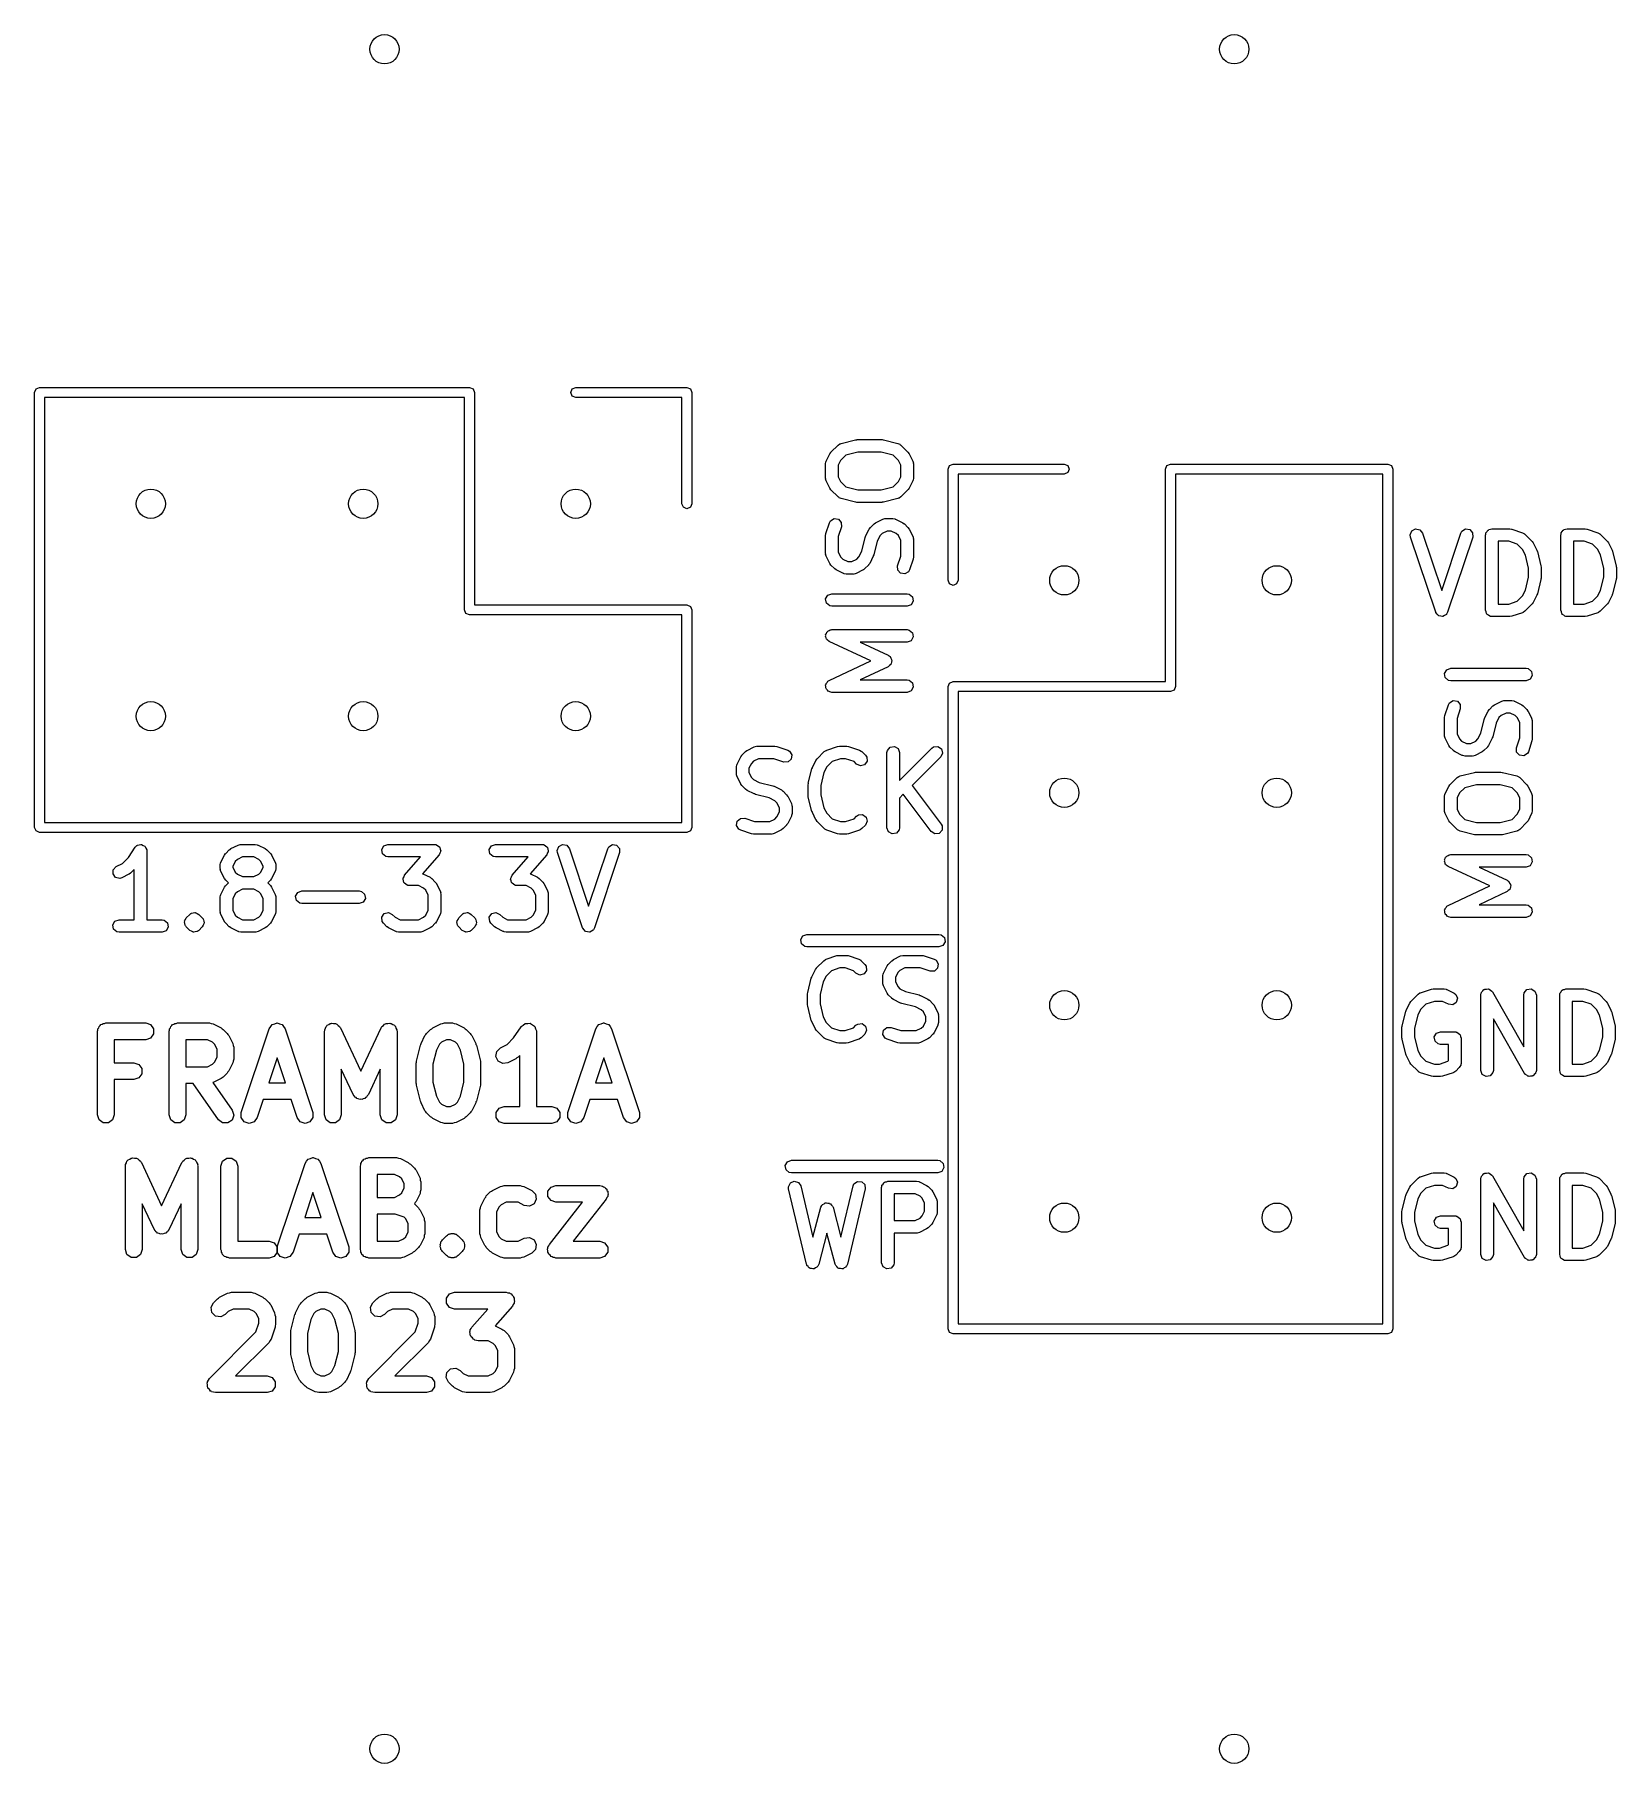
# Model space of a CAD drawing. Extents: x -0.165 to 0.58, y -0.007 to 0.807.
import ezdxf

# ---------------------------------------------------------------- set-up
doc = ezdxf.new("R2010")
doc.units = 0
doc.header["$MEASUREMENT"] = 0
doc.layers.add('BLACK', color=7, linetype='CONTINUOUS')

msp = doc.modelspace()

# ---------------------------------------------------------------- linework, layer by layer
at = {"layer": 'BLACK', "linetype": 'CONTINUOUS'}
for p, q in [((-0.16472, 0.63843), (-0.16403, 0.6401)), ((-0.16472, 0.4337), (-0.16472, 0.63843)), ((-0.16403, 0.6401), (-0.16236, 0.64079)), ((-0.16236, 0.64079), (0.04, 0.64079)), ((-0.16, 0.63606), (-0.16, 0.43606)), ((0.03764, 0.63606), (-0.16, 0.63606)), ((0.03764, 0.53606), (0.03764, 0.63606)), ((0.04, 0.64079), (0.04167, 0.6401)), ((0.04167, 0.6401), (0.04236, 0.63843)), ((0.04236, 0.63843), (0.04236, 0.53843)), ((0.08764, 0.63843), (0.08833, 0.6401)), ((0.08833, 0.63675), (0.08764, 0.63843)), ((0.08833, 0.6401), (0.09, 0.64079)), ((0.09, 0.63606), (0.08833, 0.63675)), ((0.09, 0.64079), (0.14236, 0.64079)), ((0.14, 0.63606), (0.09, 0.63606)), ((0.14, 0.58606), (0.14, 0.63606)), ((0.14236, 0.64079), (0.14403, 0.6401)), ((0.14403, 0.6401), (0.14472, 0.63843)), ((0.14472, 0.63843), (0.14472, 0.58606)), ((0.21017, 0.6103), (0.21355, 0.61367)), ((0.21355, 0.61367), (0.21439, 0.61426)), ((0.21439, 0.61426), (0.21468, 0.61429)), ((0.21468, 0.61429), (0.21492, 0.61445)), ((0.21492, 0.61445), (0.22167, 0.61614)), ((0.22167, 0.61614), (0.22226, 0.61618)), ((0.22226, 0.61618), (0.22238, 0.61623)), ((0.22238, 0.61623), (0.23419, 0.61623)), ((0.23419, 0.61623), (0.23478, 0.61612)), ((0.23478, 0.61612), (0.23491, 0.61614)), ((0.23491, 0.61614), (0.24166, 0.61445)), ((0.24166, 0.61445), (0.2426, 0.61403)), ((0.2426, 0.61403), (0.24277, 0.6138)), ((0.24277, 0.6138), (0.24303, 0.61367)), ((0.24303, 0.61367), (0.24641, 0.6103)), ((0.20762, 0.60484), (0.2078, 0.60585)), ((0.20762, 0.59809), (0.20762, 0.60484)), ((0.2078, 0.60585), (0.20791, 0.60598)), ((0.20791, 0.60598), (0.20793, 0.60616)), ((0.20793, 0.60616), (0.20962, 0.60953)), ((0.20962, 0.60953), (0.21014, 0.61024)), ((0.21014, 0.61024), (0.21017, 0.6103)), ((0.21469, 0.60646), (0.21353, 0.60414)), ((0.21353, 0.60414), (0.21353, 0.59879)), ((0.21715, 0.60892), (0.21469, 0.60646)), ((0.22275, 0.61032), (0.21715, 0.60892)), ((0.23383, 0.61032), (0.22275, 0.61032)), ((0.23944, 0.60892), (0.23383, 0.61032)), ((0.24189, 0.60646), (0.23944, 0.60892)), ((0.24305, 0.60414), (0.24189, 0.60646)), ((0.24305, 0.59879), (0.24305, 0.60414)), ((0.24641, 0.6103), (0.24691, 0.60958)), ((0.24691, 0.60958), (0.24696, 0.60953)), ((0.24696, 0.60953), (0.24865, 0.60616)), ((0.24865, 0.60616), (0.24894, 0.60517)), ((0.24894, 0.60517), (0.2489, 0.605)), ((0.2489, 0.605), (0.24896, 0.60484)), ((0.24896, 0.60484), (0.24896, 0.59809)), ((0.26528, 0.60236), (0.26597, 0.60403)), ((0.26528, 0.55), (0.26528, 0.60236)), ((0.26597, 0.60403), (0.26764, 0.60472)), ((0.26764, 0.60472), (0.32, 0.60472)), ((0.32, 0.60472), (0.32167, 0.60403)), ((0.32167, 0.60403), (0.32236, 0.60236)), ((0.32236, 0.60236), (0.32167, 0.60069)), ((0.36764, 0.60236), (0.36833, 0.60403)), ((0.36764, 0.50236), (0.36764, 0.60236)), ((0.36833, 0.60403), (0.37, 0.60472)), ((0.37, 0.60472), (0.47236, 0.60472)), ((0.47236, 0.60472), (0.47403, 0.60403)), ((0.47403, 0.60403), (0.47472, 0.60236)), ((0.47472, 0.60236), (0.47472, 0.19764)), ((0.20768, 0.59792), (0.20762, 0.59809)), ((0.20764, 0.59775), (0.20768, 0.59792)), ((0.20793, 0.59677), (0.20764, 0.59775)), ((0.20962, 0.59339), (0.20793, 0.59677)), ((0.21353, 0.59879), (0.21469, 0.59646)), ((0.21469, 0.59646), (0.21715, 0.59401)), ((0.23944, 0.59401), (0.24189, 0.59646)), ((0.24189, 0.59646), (0.24305, 0.59879)), ((0.24865, 0.59677), (0.24696, 0.59339)), ((0.24867, 0.59694), (0.24865, 0.59677)), ((0.24878, 0.59708), (0.24867, 0.59694)), ((0.24896, 0.59809), (0.24878, 0.59708)), ((0.32, 0.6), (0.27, 0.6)), ((0.27, 0.6), (0.27, 0.55)), ((0.32167, 0.60069), (0.32, 0.6)), ((0.37236, 0.6), (0.37236, 0.5)), ((0.47, 0.6), (0.37236, 0.6)), ((0.47, 0.2), (0.47, 0.6)), ((0.14069, 0.58439), (0.14, 0.58606)), ((0.14472, 0.58606), (0.14403, 0.58439)), ((0.20967, 0.59335), (0.20962, 0.59339)), ((0.21017, 0.59262), (0.20967, 0.59335)), ((0.21355, 0.58925), (0.21017, 0.59262)), ((0.21381, 0.58913), (0.21355, 0.58925)), ((0.21398, 0.58889), (0.21381, 0.58913)), ((0.21492, 0.58847), (0.21398, 0.58889)), ((0.22167, 0.58679), (0.21492, 0.58847)), ((0.21715, 0.59401), (0.22275, 0.5926)), ((0.2218, 0.5868), (0.22167, 0.58679)), ((0.22238, 0.5867), (0.2218, 0.5868)), ((0.23419, 0.5867), (0.22238, 0.5867)), ((0.22275, 0.5926), (0.23383, 0.5926)), ((0.23383, 0.5926), (0.23944, 0.59401)), ((0.23432, 0.58674), (0.23419, 0.5867)), ((0.23491, 0.58679), (0.23432, 0.58674)), ((0.24166, 0.58847), (0.23491, 0.58679)), ((0.2419, 0.58864), (0.24166, 0.58847)), ((0.24219, 0.58866), (0.2419, 0.58864)), ((0.24303, 0.58925), (0.24219, 0.58866)), ((0.24641, 0.59262), (0.24303, 0.58925)), ((0.24643, 0.59268), (0.24641, 0.59262)), ((0.24696, 0.59339), (0.24643, 0.59268)), ((0.14236, 0.5837), (0.14069, 0.58439)), ((0.14403, 0.58439), (0.14236, 0.5837)), ((0.20946, 0.57709), (0.20995, 0.57799)), ((0.20995, 0.57799), (0.21167, 0.57905)), ((0.21167, 0.57905), (0.21367, 0.57875)), ((0.21367, 0.57875), (0.21501, 0.57724)), ((0.23119, 0.57711), (0.23456, 0.57879)), ((0.23456, 0.57879), (0.23555, 0.57909)), ((0.23555, 0.57909), (0.23572, 0.57905)), ((0.23572, 0.57905), (0.23588, 0.57911)), ((0.23588, 0.57911), (0.23926, 0.57911)), ((0.23926, 0.57911), (0.24027, 0.57893)), ((0.24027, 0.57893), (0.2404, 0.57881)), ((0.2404, 0.57881), (0.24058, 0.57879)), ((0.24058, 0.57879), (0.24395, 0.57711)), ((0.20762, 0.57109), (0.20777, 0.57196)), ((0.20762, 0.56266), (0.20762, 0.57109)), ((0.20777, 0.57203), (0.20946, 0.57709)), ((0.20777, 0.57196), (0.20777, 0.57203)), ((0.21506, 0.57522), (0.21353, 0.57061)), ((0.21353, 0.57061), (0.21353, 0.56335)), ((0.21501, 0.57724), (0.21506, 0.57522)), ((0.22466, 0.56368), (0.22627, 0.57012)), ((0.22627, 0.57012), (0.22648, 0.57059)), ((0.22648, 0.57059), (0.22649, 0.57072)), ((0.22649, 0.57072), (0.22818, 0.5741)), ((0.22818, 0.5741), (0.2287, 0.57481)), ((0.2287, 0.57481), (0.22873, 0.57487)), ((0.22873, 0.57487), (0.23042, 0.57655)), ((0.23042, 0.57655), (0.23114, 0.57706)), ((0.23114, 0.57706), (0.23119, 0.57711)), ((0.23325, 0.57103), (0.23192, 0.56837)), ((0.23426, 0.57204), (0.23325, 0.57103)), ((0.23658, 0.5732), (0.23426, 0.57204)), ((0.23856, 0.5732), (0.23658, 0.5732)), ((0.24088, 0.57204), (0.23856, 0.5732)), ((0.24189, 0.57103), (0.24088, 0.57204)), ((0.24305, 0.56871), (0.24189, 0.57103)), ((0.24395, 0.57711), (0.24466, 0.57658)), ((0.24466, 0.57658), (0.24472, 0.57655)), ((0.24472, 0.57655), (0.24641, 0.57487)), ((0.24641, 0.57487), (0.24691, 0.57414)), ((0.24691, 0.57414), (0.24696, 0.5741)), ((0.24696, 0.5741), (0.24865, 0.57072)), ((0.24865, 0.57072), (0.24894, 0.56974)), ((0.24894, 0.56974), (0.2489, 0.56957)), ((0.48287, 0.5714), (0.48362, 0.57328)), ((0.48303, 0.57038), (0.48287, 0.5714)), ((0.49484, 0.53495), (0.48303, 0.57038)), ((0.48362, 0.57328), (0.48539, 0.57424)), ((0.48539, 0.57424), (0.48737, 0.57383)), ((0.48737, 0.57383), (0.48863, 0.57225)), ((0.48863, 0.57225), (0.49764, 0.54522)), ((0.49764, 0.54522), (0.50665, 0.57225)), ((0.51225, 0.57038), (0.50044, 0.53495)), ((0.50665, 0.57225), (0.50714, 0.57315)), ((0.50714, 0.57315), (0.50886, 0.57421)), ((0.50886, 0.57421), (0.51085, 0.57391)), ((0.51085, 0.57391), (0.51219, 0.5724)), ((0.51219, 0.5724), (0.51225, 0.57038)), ((0.51831, 0.57132), (0.51838, 0.5717)), ((0.51831, 0.53588), (0.51831, 0.57132)), ((0.51835, 0.57183), (0.51842, 0.57194)), ((0.51838, 0.5717), (0.51835, 0.57183)), ((0.51842, 0.57194), (0.51848, 0.57233)), ((0.51848, 0.57233), (0.51898, 0.57291)), ((0.51898, 0.57291), (0.51936, 0.57358)), ((0.51936, 0.57358), (0.51961, 0.57367)), ((0.51961, 0.57367), (0.51978, 0.57387)), ((0.51978, 0.57387), (0.52054, 0.57401)), ((0.52054, 0.57401), (0.52126, 0.57427)), ((0.52126, 0.57427), (0.5297, 0.57427)), ((0.5297, 0.57427), (0.53057, 0.57412)), ((0.53057, 0.57412), (0.53063, 0.57412)), ((0.53063, 0.57412), (0.53569, 0.57243)), ((0.53569, 0.57243), (0.53659, 0.57194)), ((0.53659, 0.57194), (0.53669, 0.57179)), ((0.53669, 0.57179), (0.53685, 0.57172)), ((0.53685, 0.57172), (0.54022, 0.56834)), ((0.55374, 0.57132), (0.55381, 0.5717)), ((0.55374, 0.53588), (0.55374, 0.57132)), ((0.55378, 0.57183), (0.55385, 0.57194)), ((0.55381, 0.5717), (0.55378, 0.57183)), ((0.55385, 0.57194), (0.55392, 0.57233)), ((0.55392, 0.57233), (0.55441, 0.57291)), ((0.55441, 0.57291), (0.5548, 0.57358)), ((0.5548, 0.57358), (0.55505, 0.57367)), ((0.55505, 0.57367), (0.55522, 0.57387)), ((0.55522, 0.57387), (0.55597, 0.57401)), ((0.55597, 0.57401), (0.55669, 0.57427)), ((0.55669, 0.57427), (0.56513, 0.57427)), ((0.56513, 0.57427), (0.566, 0.57412)), ((0.566, 0.57412), (0.56606, 0.57412)), ((0.56606, 0.57412), (0.57112, 0.57243)), ((0.57112, 0.57243), (0.57203, 0.57194)), ((0.57203, 0.57194), (0.57212, 0.57179)), ((0.57212, 0.57179), (0.57228, 0.57172)), ((0.57228, 0.57172), (0.57565, 0.56834)), ((0.20768, 0.56249), (0.20762, 0.56266)), ((0.20764, 0.56232), (0.20768, 0.56249)), ((0.20793, 0.56133), (0.20764, 0.56232)), ((0.21353, 0.56335), (0.21469, 0.56103)), ((0.22333, 0.56103), (0.22466, 0.56368)), ((0.23031, 0.56194), (0.2301, 0.56147)), ((0.23192, 0.56837), (0.23031, 0.56194)), ((0.24305, 0.56145), (0.24305, 0.56871)), ((0.2489, 0.56957), (0.24896, 0.5694)), ((0.24896, 0.5694), (0.24896, 0.56097)), ((0.52922, 0.56836), (0.52421, 0.56836)), ((0.52421, 0.56836), (0.52421, 0.53884)), ((0.53316, 0.56705), (0.52922, 0.56836)), ((0.53571, 0.56451), (0.53316, 0.56705)), ((0.53703, 0.56185), (0.53571, 0.56451)), ((0.53856, 0.55577), (0.53703, 0.56185)), ((0.54022, 0.56834), (0.54073, 0.56762)), ((0.54073, 0.56762), (0.54077, 0.56758)), ((0.54077, 0.56758), (0.54246, 0.5642)), ((0.54246, 0.5642), (0.54261, 0.56371)), ((0.54261, 0.56371), (0.54268, 0.5636)), ((0.54268, 0.5636), (0.54437, 0.55685)), ((0.56465, 0.56836), (0.55965, 0.56836)), ((0.55965, 0.56836), (0.55965, 0.53884)), ((0.5686, 0.56705), (0.56465, 0.56836)), ((0.57114, 0.56451), (0.5686, 0.56705)), ((0.57247, 0.56185), (0.57114, 0.56451)), ((0.57399, 0.55577), (0.57247, 0.56185)), ((0.57565, 0.56834), (0.57616, 0.56762)), ((0.57616, 0.56762), (0.57621, 0.56758)), ((0.57621, 0.56758), (0.57789, 0.5642)), ((0.57789, 0.5642), (0.57804, 0.56371)), ((0.57804, 0.56371), (0.57812, 0.5636)), ((0.57812, 0.5636), (0.57981, 0.55685)), ((0.20962, 0.55796), (0.20793, 0.56133)), ((0.20967, 0.55792), (0.20962, 0.55796)), ((0.21017, 0.55719), (0.20967, 0.55792)), ((0.21186, 0.55551), (0.21017, 0.55719)), ((0.21192, 0.55548), (0.21186, 0.55551)), ((0.21263, 0.55495), (0.21192, 0.55548)), ((0.216, 0.55326), (0.21263, 0.55495)), ((0.21469, 0.56103), (0.2157, 0.56002)), ((0.2157, 0.56002), (0.21802, 0.55886)), ((0.21802, 0.55886), (0.22, 0.55886)), ((0.22, 0.55886), (0.22232, 0.56002)), ((0.22539, 0.55495), (0.22202, 0.55326)), ((0.22232, 0.56002), (0.22333, 0.56103)), ((0.22544, 0.555), (0.22539, 0.55495)), ((0.22616, 0.55551), (0.22544, 0.555)), ((0.22785, 0.55719), (0.22616, 0.55551)), ((0.22787, 0.55725), (0.22785, 0.55719)), ((0.2284, 0.55796), (0.22787, 0.55725)), ((0.23009, 0.56133), (0.2284, 0.55796)), ((0.2301, 0.56147), (0.23009, 0.56133)), ((0.24152, 0.55684), (0.24305, 0.56145)), ((0.24157, 0.55482), (0.24152, 0.55684)), ((0.24291, 0.55331), (0.24157, 0.55482)), ((0.24663, 0.55407), (0.24491, 0.55301)), ((0.24712, 0.55497), (0.24663, 0.55407)), ((0.24881, 0.56003), (0.24712, 0.55497)), ((0.24896, 0.56097), (0.24881, 0.5601)), ((0.24881, 0.5601), (0.24881, 0.56003)), ((0.53856, 0.55143), (0.53856, 0.55577)), ((0.54437, 0.55685), (0.54441, 0.55626)), ((0.54441, 0.55626), (0.54446, 0.55613)), ((0.54446, 0.55613), (0.54446, 0.55107)), ((0.57399, 0.55143), (0.57399, 0.55577)), ((0.57981, 0.55685), (0.57985, 0.55626)), ((0.57985, 0.55626), (0.57989, 0.55613)), ((0.57989, 0.55613), (0.57989, 0.55107)), ((0.21618, 0.55324), (0.216, 0.55326)), ((0.21631, 0.55313), (0.21618, 0.55324)), ((0.21732, 0.55295), (0.21631, 0.55313)), ((0.2207, 0.55295), (0.21732, 0.55295)), ((0.22086, 0.55301), (0.2207, 0.55295)), ((0.22103, 0.55297), (0.22086, 0.55301)), ((0.22202, 0.55326), (0.22103, 0.55297)), ((0.24491, 0.55301), (0.24291, 0.55331)), ((0.26597, 0.54833), (0.26528, 0.55)), ((0.26764, 0.54764), (0.26597, 0.54833)), ((0.26931, 0.54833), (0.26764, 0.54764)), ((0.27, 0.55), (0.26931, 0.54833)), ((0.53571, 0.5427), (0.53703, 0.54535)), ((0.53703, 0.54535), (0.53856, 0.55143)), ((0.54437, 0.55035), (0.54268, 0.5436)), ((0.54446, 0.55107), (0.54436, 0.55049)), ((0.54436, 0.55049), (0.54437, 0.55035)), ((0.57114, 0.5427), (0.57247, 0.54535)), ((0.57247, 0.54535), (0.57399, 0.55143)), ((0.57981, 0.55035), (0.57812, 0.5436)), ((0.57989, 0.55107), (0.57979, 0.55049)), ((0.57979, 0.55049), (0.57981, 0.55035)), ((0.04236, 0.53843), (0.14236, 0.53843)), ((0.14236, 0.53843), (0.14403, 0.53773)), ((0.14403, 0.53773), (0.14472, 0.53606)), ((0.20766, 0.54123), (0.20867, 0.54298)), ((0.20802, 0.53924), (0.20766, 0.54123)), ((0.20956, 0.53795), (0.20802, 0.53924)), ((0.20867, 0.54298), (0.21057, 0.54367)), ((0.21057, 0.53777), (0.20956, 0.53795)), ((0.21057, 0.54367), (0.24601, 0.54367)), ((0.24601, 0.53777), (0.21057, 0.53777)), ((0.24601, 0.54367), (0.24702, 0.54349)), ((0.2479, 0.53846), (0.24601, 0.53777)), ((0.24702, 0.54349), (0.24856, 0.5422)), ((0.24891, 0.54021), (0.2479, 0.53846)), ((0.24856, 0.5422), (0.24891, 0.54021)), ((0.52421, 0.53884), (0.52922, 0.53884)), ((0.52922, 0.53884), (0.53316, 0.54015)), ((0.53316, 0.54015), (0.53571, 0.5427)), ((0.54022, 0.53886), (0.53685, 0.53548)), ((0.54025, 0.53892), (0.54022, 0.53886)), ((0.54077, 0.53963), (0.54025, 0.53892)), ((0.54246, 0.543), (0.54077, 0.53963)), ((0.54248, 0.54314), (0.54246, 0.543)), ((0.54268, 0.5436), (0.54248, 0.54314)), ((0.55965, 0.53884), (0.56465, 0.53884)), ((0.56465, 0.53884), (0.5686, 0.54015)), ((0.5686, 0.54015), (0.57114, 0.5427)), ((0.57565, 0.53886), (0.57228, 0.53548)), ((0.57568, 0.53892), (0.57565, 0.53886)), ((0.57621, 0.53963), (0.57568, 0.53892)), ((0.57789, 0.543), (0.57621, 0.53963)), ((0.57791, 0.54314), (0.57789, 0.543)), ((0.57812, 0.5436), (0.57791, 0.54314)), ((0.03833, 0.53439), (0.03764, 0.53606)), ((0.04, 0.5337), (0.03833, 0.53439)), ((0.14, 0.5337), (0.04, 0.5337)), ((0.14, 0.43606), (0.14, 0.5337)), ((0.14472, 0.53606), (0.14472, 0.4337)), ((0.49489, 0.53488), (0.49484, 0.53495)), ((0.49489, 0.5348), (0.49489, 0.53488)), ((0.49551, 0.5341), (0.49489, 0.5348)), ((0.49609, 0.53337), (0.49551, 0.5341)), ((0.49617, 0.53335), (0.49609, 0.53337)), ((0.49623, 0.53329), (0.49617, 0.53335)), ((0.49716, 0.53315), (0.49623, 0.53329)), ((0.49807, 0.53296), (0.49716, 0.53315)), ((0.49815, 0.533), (0.49807, 0.53296)), ((0.49823, 0.53299), (0.49815, 0.533)), ((0.49903, 0.53348), (0.49823, 0.53299)), ((0.49985, 0.53392), (0.49903, 0.53348)), ((0.49988, 0.534), (0.49985, 0.53392)), ((0.49995, 0.53405), (0.49988, 0.534)), ((0.50044, 0.53495), (0.49995, 0.53405)), ((0.51857, 0.53516), (0.51831, 0.53588)), ((0.5187, 0.53441), (0.51857, 0.53516)), ((0.51891, 0.53424), (0.5187, 0.53441)), ((0.519, 0.53399), (0.51891, 0.53424)), ((0.51966, 0.5336), (0.519, 0.53399)), ((0.52025, 0.53311), (0.51966, 0.5336)), ((0.52063, 0.53304), (0.52025, 0.53311)), ((0.52075, 0.53298), (0.52063, 0.53304)), ((0.52088, 0.533), (0.52075, 0.53298)), ((0.52126, 0.53293), (0.52088, 0.533)), ((0.5297, 0.53293), (0.52126, 0.53293)), ((0.52976, 0.53295), (0.5297, 0.53293)), ((0.53063, 0.53308), (0.52976, 0.53295)), ((0.53569, 0.53477), (0.53063, 0.53308)), ((0.53583, 0.53488), (0.53569, 0.53477)), ((0.53601, 0.5349), (0.53583, 0.53488)), ((0.53685, 0.53548), (0.53601, 0.5349)), ((0.554, 0.53516), (0.55374, 0.53588)), ((0.55414, 0.53441), (0.554, 0.53516)), ((0.55434, 0.53424), (0.55414, 0.53441)), ((0.55443, 0.53399), (0.55434, 0.53424)), ((0.5551, 0.5336), (0.55443, 0.53399)), ((0.55568, 0.53311), (0.5551, 0.5336)), ((0.55607, 0.53304), (0.55568, 0.53311)), ((0.55618, 0.53298), (0.55607, 0.53304)), ((0.55631, 0.533), (0.55618, 0.53298)), ((0.55669, 0.53293), (0.55631, 0.533)), ((0.56513, 0.53293), (0.55669, 0.53293)), ((0.56519, 0.53295), (0.56513, 0.53293)), ((0.56606, 0.53308), (0.56519, 0.53295)), ((0.57112, 0.53477), (0.56606, 0.53308)), ((0.57126, 0.53488), (0.57112, 0.53477)), ((0.57144, 0.5349), (0.57126, 0.53488)), ((0.57228, 0.53548), (0.57144, 0.5349)), ((0.20763, 0.52359), (0.20773, 0.52397)), ((0.2079, 0.52301), (0.20763, 0.52359)), ((0.20766, 0.52436), (0.20799, 0.52492)), ((0.20773, 0.52397), (0.20766, 0.52436)), ((0.20802, 0.52237), (0.2079, 0.52301)), ((0.20799, 0.52492), (0.20816, 0.52554)), ((0.20832, 0.52212), (0.20802, 0.52237)), ((0.20816, 0.52554), (0.20848, 0.52577)), ((0.20849, 0.52176), (0.20832, 0.52212)), ((0.20848, 0.52577), (0.20867, 0.52611)), ((0.20932, 0.52117), (0.20849, 0.52176)), ((0.20867, 0.52611), (0.20928, 0.52633)), ((0.20928, 0.52633), (0.20981, 0.5267)), ((0.2289, 0.51204), (0.20932, 0.52117)), ((0.20981, 0.5267), (0.2102, 0.52667)), ((0.2102, 0.52667), (0.21057, 0.5268)), ((0.21057, 0.5268), (0.24601, 0.5268)), ((0.24601, 0.52089), (0.22388, 0.52089)), ((0.22388, 0.52089), (0.23713, 0.51471)), ((0.24601, 0.5268), (0.24702, 0.52662)), ((0.2479, 0.52158), (0.24601, 0.52089)), ((0.24702, 0.52662), (0.24856, 0.52532)), ((0.24891, 0.52333), (0.2479, 0.52158)), ((0.24856, 0.52532), (0.24891, 0.52333)), ((0.23713, 0.51471), (0.23745, 0.51449)), ((0.23745, 0.51449), (0.23758, 0.51445)), ((0.23758, 0.51445), (0.23765, 0.51435)), ((0.23765, 0.51435), (0.23797, 0.51412)), ((0.23797, 0.51412), (0.2383, 0.51343)), ((0.2383, 0.51343), (0.23873, 0.5128)), ((0.23873, 0.5128), (0.23871, 0.51253)), ((0.20932, 0.5029), (0.2289, 0.51204)), ((0.23713, 0.50936), (0.22388, 0.50318)), ((0.23767, 0.5099), (0.23713, 0.50936)), ((0.2383, 0.51034), (0.23767, 0.5099)), ((0.23837, 0.5106), (0.2383, 0.51034)), ((0.23856, 0.51079), (0.23837, 0.5106)), ((0.23863, 0.51155), (0.23856, 0.51079)), ((0.23882, 0.51229), (0.23863, 0.51155)), ((0.23871, 0.51253), (0.23882, 0.51229)), ((0.499, 0.50619), (0.50001, 0.50794)), ((0.49935, 0.5042), (0.499, 0.50619)), ((0.50001, 0.50794), (0.50191, 0.50863)), ((0.50191, 0.50863), (0.53734, 0.50863)), ((0.53734, 0.50863), (0.53836, 0.50845)), ((0.53836, 0.50845), (0.5399, 0.50716)), ((0.54025, 0.50517), (0.53924, 0.50342)), ((0.5399, 0.50716), (0.54025, 0.50517)), ((0.20766, 0.50074), (0.20786, 0.50108)), ((0.20778, 0.5001), (0.20766, 0.50074)), ((0.20772, 0.49946), (0.20778, 0.5001)), ((0.20795, 0.49914), (0.20772, 0.49946)), ((0.20786, 0.50108), (0.2079, 0.50147)), ((0.2079, 0.50147), (0.20835, 0.50193)), ((0.20802, 0.49875), (0.20795, 0.49914)), ((0.20851, 0.49833), (0.20802, 0.49875)), ((0.20835, 0.50193), (0.20867, 0.50249)), ((0.20888, 0.49781), (0.20851, 0.49833)), ((0.20867, 0.50249), (0.20905, 0.50262)), ((0.20926, 0.4977), (0.20888, 0.49781)), ((0.20905, 0.50262), (0.20932, 0.5029)), ((0.20956, 0.49745), (0.20926, 0.4977)), ((0.21057, 0.49727), (0.20956, 0.49745)), ((0.24601, 0.49727), (0.21057, 0.49727)), ((0.22388, 0.50318), (0.24601, 0.50318)), ((0.24601, 0.50318), (0.24702, 0.503)), ((0.2479, 0.49796), (0.24601, 0.49727)), ((0.24702, 0.503), (0.24856, 0.5017)), ((0.24891, 0.49971), (0.2479, 0.49796)), ((0.24856, 0.5017), (0.24891, 0.49971)), ((0.26528, 0.5), (0.26597, 0.50167)), ((0.26528, 0.19764), (0.26528, 0.5)), ((0.26597, 0.50167), (0.26764, 0.50236)), ((0.26764, 0.50236), (0.36764, 0.50236)), ((0.37, 0.49764), (0.27, 0.49764)), ((0.27, 0.49764), (0.27, 0.2)), ((0.37167, 0.49833), (0.37, 0.49764)), ((0.37236, 0.5), (0.37167, 0.49833)), ((0.5009, 0.50291), (0.49935, 0.5042)), ((0.50191, 0.50273), (0.5009, 0.50291)), ((0.53734, 0.50273), (0.50191, 0.50273)), ((0.53924, 0.50342), (0.53734, 0.50273)), ((0.49911, 0.48637), (0.5008, 0.49143)), ((0.5008, 0.49143), (0.50129, 0.49233)), ((0.50129, 0.49233), (0.50301, 0.49339)), ((0.50301, 0.49339), (0.50501, 0.49309)), ((0.5064, 0.48956), (0.50486, 0.48495)), ((0.50501, 0.49309), (0.50635, 0.49158)), ((0.50635, 0.49158), (0.5064, 0.48956)), ((0.51783, 0.48507), (0.51952, 0.48844)), ((0.51952, 0.48844), (0.52004, 0.48915)), ((0.52004, 0.48915), (0.52007, 0.48921)), ((0.52007, 0.48921), (0.52176, 0.4909)), ((0.52176, 0.4909), (0.52248, 0.4914)), ((0.52248, 0.4914), (0.52253, 0.49145)), ((0.52253, 0.49145), (0.5259, 0.49314)), ((0.5259, 0.49314), (0.52688, 0.49343)), ((0.52688, 0.49343), (0.52706, 0.49339)), ((0.52706, 0.49339), (0.52722, 0.49345)), ((0.52722, 0.49345), (0.5306, 0.49345)), ((0.5306, 0.49345), (0.53161, 0.49327)), ((0.53161, 0.49327), (0.53174, 0.49316)), ((0.53174, 0.49316), (0.53192, 0.49314)), ((0.53192, 0.49314), (0.53529, 0.49145)), ((0.53529, 0.49145), (0.536, 0.49092)), ((0.536, 0.49092), (0.53606, 0.4909)), ((0.53606, 0.4909), (0.53775, 0.48921)), ((0.53775, 0.48921), (0.53825, 0.48849)), ((0.53825, 0.48849), (0.5383, 0.48844)), ((0.5383, 0.48844), (0.53999, 0.48507)), ((0.49896, 0.48543), (0.49911, 0.4863)), ((0.49896, 0.477), (0.49896, 0.48543)), ((0.49911, 0.4863), (0.49911, 0.48637)), ((0.50486, 0.48495), (0.50486, 0.47769)), ((0.516, 0.47803), (0.51761, 0.48446)), ((0.51761, 0.48446), (0.51782, 0.48493)), ((0.51782, 0.48493), (0.51783, 0.48507)), ((0.52326, 0.48272), (0.52165, 0.47628)), ((0.52459, 0.48537), (0.52326, 0.48272)), ((0.5256, 0.48638), (0.52459, 0.48537)), ((0.52792, 0.48754), (0.5256, 0.48638)), ((0.5299, 0.48754), (0.52792, 0.48754)), ((0.53222, 0.48638), (0.5299, 0.48754)), ((0.53323, 0.48537), (0.53222, 0.48638)), ((0.53439, 0.48305), (0.53323, 0.48537)), ((0.53439, 0.47579), (0.53439, 0.48305)), ((0.53999, 0.48507), (0.54028, 0.48408)), ((0.54028, 0.48408), (0.54024, 0.48391)), ((0.54024, 0.48391), (0.5403, 0.48375)), ((0.5403, 0.48375), (0.5403, 0.47531)), ((0.49902, 0.47683), (0.49896, 0.477)), ((0.49898, 0.47666), (0.49902, 0.47683)), ((0.49927, 0.47568), (0.49898, 0.47666)), ((0.50096, 0.4723), (0.49927, 0.47568)), ((0.50101, 0.47226), (0.50096, 0.4723)), ((0.50151, 0.47153), (0.50101, 0.47226)), ((0.50486, 0.47769), (0.50603, 0.47537)), ((0.50603, 0.47537), (0.50704, 0.47436)), ((0.50704, 0.47436), (0.50936, 0.4732)), ((0.50936, 0.4732), (0.51134, 0.4732)), ((0.51134, 0.4732), (0.51366, 0.47436)), ((0.51366, 0.47436), (0.51467, 0.47537)), ((0.51467, 0.47537), (0.516, 0.47803)), ((0.51974, 0.4723), (0.51921, 0.47159)), ((0.52143, 0.47568), (0.51974, 0.4723)), ((0.52144, 0.47581), (0.52143, 0.47568)), ((0.52165, 0.47628), (0.52144, 0.47581)), ((0.53286, 0.47118), (0.53439, 0.47579)), ((0.54015, 0.47438), (0.53846, 0.46931)), ((0.5403, 0.47531), (0.54014, 0.47444)), ((0.54014, 0.47444), (0.54015, 0.47438)), ((0.16598, 0.46353), (0.16766, 0.4669)), ((0.16766, 0.4669), (0.16819, 0.46761)), ((0.16819, 0.46761), (0.16822, 0.46767)), ((0.16822, 0.46767), (0.1699, 0.46936)), ((0.1699, 0.46936), (0.17063, 0.46986)), ((0.17063, 0.46986), (0.17067, 0.46991)), ((0.17067, 0.46991), (0.17405, 0.47159)), ((0.17374, 0.46484), (0.17273, 0.46383)), ((0.17606, 0.466), (0.17374, 0.46484)), ((0.17405, 0.47159), (0.17503, 0.47189)), ((0.17503, 0.47189), (0.1752, 0.47185)), ((0.1752, 0.47185), (0.17537, 0.47191)), ((0.17537, 0.47191), (0.1838, 0.47191)), ((0.18332, 0.466), (0.17606, 0.466)), ((0.18793, 0.46447), (0.18332, 0.466)), ((0.1838, 0.47191), (0.18467, 0.47175)), ((0.18467, 0.47175), (0.18474, 0.47176)), ((0.18474, 0.47176), (0.1898, 0.47007)), ((0.18995, 0.46452), (0.18793, 0.46447)), ((0.1898, 0.47007), (0.1907, 0.46958)), ((0.19146, 0.46586), (0.18995, 0.46452)), ((0.1907, 0.46958), (0.19176, 0.46786)), ((0.19176, 0.46786), (0.19146, 0.46586)), ((0.20141, 0.46184), (0.2031, 0.46521)), ((0.2031, 0.46521), (0.20362, 0.46592)), ((0.20362, 0.46592), (0.20365, 0.46598)), ((0.20365, 0.46598), (0.20702, 0.46936)), ((0.20702, 0.46936), (0.20786, 0.46994)), ((0.20786, 0.46994), (0.20804, 0.46996)), ((0.20804, 0.46996), (0.20818, 0.47007)), ((0.21071, 0.46469), (0.20816, 0.46214)), ((0.20818, 0.47007), (0.21324, 0.47176)), ((0.21465, 0.466), (0.21071, 0.46469)), ((0.21324, 0.47176), (0.21411, 0.47188)), ((0.21411, 0.47188), (0.21417, 0.47191)), ((0.21417, 0.47191), (0.21755, 0.47191)), ((0.21707, 0.466), (0.21465, 0.466)), ((0.22101, 0.46469), (0.21707, 0.466)), ((0.21755, 0.47191), (0.21842, 0.47175)), ((0.21842, 0.47175), (0.21848, 0.47176)), ((0.21848, 0.47176), (0.22354, 0.47007)), ((0.22221, 0.46349), (0.22101, 0.46469)), ((0.22354, 0.47007), (0.22445, 0.46958)), ((0.22445, 0.46958), (0.22454, 0.46943)), ((0.22454, 0.46943), (0.2247, 0.46936)), ((0.2247, 0.46936), (0.22639, 0.46767)), ((0.22715, 0.46482), (0.22599, 0.46316)), ((0.22639, 0.46767), (0.22697, 0.46683)), ((0.22697, 0.46683), (0.22715, 0.46482)), ((0.23653, 0.46895), (0.23671, 0.46996)), ((0.23653, 0.43352), (0.23653, 0.46895)), ((0.23671, 0.46996), (0.23801, 0.47151)), ((0.23801, 0.47151), (0.24, 0.47186)), ((0.24, 0.47186), (0.24174, 0.47085)), ((0.24174, 0.47085), (0.24244, 0.46895)), ((0.24244, 0.45584), (0.25764, 0.47104)), ((0.24244, 0.46895), (0.24244, 0.45584)), ((0.26182, 0.46687), (0.24844, 0.45349)), ((0.25764, 0.47104), (0.25848, 0.47163)), ((0.25848, 0.47163), (0.26049, 0.47181)), ((0.26049, 0.47181), (0.26215, 0.47065)), ((0.26267, 0.4687), (0.26182, 0.46687)), ((0.26215, 0.47065), (0.26267, 0.4687)), ((0.5032, 0.46985), (0.50151, 0.47153)), ((0.50326, 0.46982), (0.5032, 0.46985)), ((0.50397, 0.46929), (0.50326, 0.46982)), ((0.50734, 0.46761), (0.50397, 0.46929)), ((0.50752, 0.46759), (0.50734, 0.46761)), ((0.50765, 0.46747), (0.50752, 0.46759)), ((0.50866, 0.4673), (0.50765, 0.46747)), ((0.51204, 0.4673), (0.50866, 0.4673)), ((0.5122, 0.46736), (0.51204, 0.4673)), ((0.51237, 0.46731), (0.5122, 0.46736)), ((0.51336, 0.46761), (0.51237, 0.46731)), ((0.51673, 0.46929), (0.51336, 0.46761)), ((0.51677, 0.46934), (0.51673, 0.46929)), ((0.5175, 0.46985), (0.51677, 0.46934)), ((0.51919, 0.47153), (0.5175, 0.46985)), ((0.51921, 0.47159), (0.51919, 0.47153)), ((0.53291, 0.46916), (0.53286, 0.47118)), ((0.53425, 0.46765), (0.53291, 0.46916)), ((0.53625, 0.46736), (0.53425, 0.46765)), ((0.53797, 0.46841), (0.53625, 0.46736)), ((0.53846, 0.46931), (0.53797, 0.46841)), ((0.16566, 0.4622), (0.16584, 0.46321)), ((0.16566, 0.45883), (0.16566, 0.4622)), ((0.16572, 0.45866), (0.16566, 0.45883)), ((0.16568, 0.45849), (0.16572, 0.45866)), ((0.16598, 0.45751), (0.16568, 0.45849)), ((0.16584, 0.46321), (0.16595, 0.46335)), ((0.16595, 0.46335), (0.16598, 0.46353)), ((0.16766, 0.45414), (0.16598, 0.45751)), ((0.17273, 0.46383), (0.17157, 0.46151)), ((0.17157, 0.46151), (0.17157, 0.45953)), ((0.17157, 0.45953), (0.17273, 0.4572)), ((0.17273, 0.4572), (0.17374, 0.4562)), ((0.17374, 0.4562), (0.1764, 0.45487)), ((0.1995, 0.45448), (0.20119, 0.46123)), ((0.20119, 0.46123), (0.20139, 0.4617)), ((0.20139, 0.4617), (0.20141, 0.46184)), ((0.20683, 0.45949), (0.20531, 0.45341)), ((0.20816, 0.46214), (0.20683, 0.45949)), ((0.22404, 0.46264), (0.22221, 0.46349)), ((0.22599, 0.46316), (0.22404, 0.46264)), ((0.50151, 0.45377), (0.50489, 0.45715)), ((0.50489, 0.45715), (0.50573, 0.45774)), ((0.50573, 0.45774), (0.50602, 0.45776)), ((0.50602, 0.45776), (0.50626, 0.45793)), ((0.50626, 0.45793), (0.51301, 0.45961)), ((0.51301, 0.45961), (0.51359, 0.45965)), ((0.51359, 0.45965), (0.51372, 0.4597)), ((0.51372, 0.4597), (0.52553, 0.4597)), ((0.52553, 0.4597), (0.52611, 0.4596)), ((0.52611, 0.4596), (0.52625, 0.45961)), ((0.52625, 0.45961), (0.533, 0.45793)), ((0.533, 0.45793), (0.53394, 0.45751)), ((0.53394, 0.45751), (0.53411, 0.45727)), ((0.53411, 0.45727), (0.53437, 0.45715)), ((0.53437, 0.45715), (0.53775, 0.45377)), ((0.16771, 0.45409), (0.16766, 0.45414)), ((0.16822, 0.45337), (0.16771, 0.45409)), ((0.1699, 0.45168), (0.16822, 0.45337)), ((0.16996, 0.45165), (0.1699, 0.45168)), ((0.17067, 0.45113), (0.16996, 0.45165)), ((0.17405, 0.44944), (0.17067, 0.45113)), ((0.17418, 0.44943), (0.17405, 0.44944)), ((0.17465, 0.44922), (0.17418, 0.44943)), ((0.18108, 0.44761), (0.17465, 0.44922)), ((0.1764, 0.45487), (0.18283, 0.45326)), ((0.18374, 0.44628), (0.18108, 0.44761)), ((0.18283, 0.45326), (0.1833, 0.45305)), ((0.1833, 0.45305), (0.18343, 0.45304)), ((0.18343, 0.45304), (0.18681, 0.45135)), ((0.18681, 0.45135), (0.18752, 0.45082)), ((0.18752, 0.45082), (0.18758, 0.4508)), ((0.18758, 0.4508), (0.18926, 0.44911)), ((0.18926, 0.44911), (0.18977, 0.44838)), ((0.18977, 0.44838), (0.18982, 0.44834)), ((0.18982, 0.44834), (0.19151, 0.44497)), ((0.19941, 0.45377), (0.19951, 0.45435)), ((0.19941, 0.44871), (0.19941, 0.45377)), ((0.19946, 0.44858), (0.19941, 0.44871)), ((0.1995, 0.44799), (0.19946, 0.44858)), ((0.19951, 0.45435), (0.1995, 0.45448)), ((0.20119, 0.44124), (0.1995, 0.44799)), ((0.20531, 0.45341), (0.20531, 0.44907)), ((0.20531, 0.44907), (0.20683, 0.44299)), ((0.24422, 0.44927), (0.24244, 0.44748)), ((0.25737, 0.43175), (0.24422, 0.44927)), ((0.24844, 0.45349), (0.26209, 0.43529)), ((0.49896, 0.44831), (0.49914, 0.44932)), ((0.49896, 0.44156), (0.49896, 0.44831)), ((0.49914, 0.44932), (0.49925, 0.44946)), ((0.49925, 0.44946), (0.49927, 0.44963)), ((0.49927, 0.44963), (0.50096, 0.45301)), ((0.50096, 0.45301), (0.50148, 0.45372)), ((0.50148, 0.45372), (0.50151, 0.45377)), ((0.50603, 0.44994), (0.50486, 0.44762)), ((0.50486, 0.44762), (0.50486, 0.44226)), ((0.50848, 0.4524), (0.50603, 0.44994)), ((0.51409, 0.4538), (0.50848, 0.4524)), ((0.52517, 0.4538), (0.51409, 0.4538)), ((0.53077, 0.4524), (0.52517, 0.4538)), ((0.53323, 0.44994), (0.53077, 0.4524)), ((0.53439, 0.44762), (0.53323, 0.44994)), ((0.53439, 0.44226), (0.53439, 0.44762)), ((0.53775, 0.45377), (0.53825, 0.45305)), ((0.53825, 0.45305), (0.5383, 0.45301)), ((0.5383, 0.45301), (0.53999, 0.44963)), ((0.53999, 0.44963), (0.54028, 0.44865)), ((0.54028, 0.44865), (0.54024, 0.44848)), ((0.54024, 0.44848), (0.5403, 0.44831)), ((0.5403, 0.44831), (0.5403, 0.44156)), ((0.18475, 0.44527), (0.18374, 0.44628)), ((0.18591, 0.44295), (0.18475, 0.44527)), ((0.18475, 0.43865), (0.18591, 0.44097)), ((0.18591, 0.44097), (0.18591, 0.44295)), ((0.19151, 0.44497), (0.1918, 0.44398)), ((0.19182, 0.44027), (0.19164, 0.43926)), ((0.1918, 0.44398), (0.19176, 0.44381)), ((0.19176, 0.44381), (0.19182, 0.44365)), ((0.19182, 0.44365), (0.19182, 0.44027)), ((0.20126, 0.44113), (0.20119, 0.44124)), ((0.20141, 0.44064), (0.20126, 0.44113)), ((0.2031, 0.43726), (0.20141, 0.44064)), ((0.20683, 0.44299), (0.20816, 0.44033)), ((0.20816, 0.44033), (0.21071, 0.43779)), ((0.22221, 0.43898), (0.22305, 0.43957)), ((0.22305, 0.43957), (0.22506, 0.43975)), ((0.22506, 0.43975), (0.22672, 0.43859)), ((0.24244, 0.44748), (0.24244, 0.43352)), ((0.49902, 0.4414), (0.49896, 0.44156)), ((0.49898, 0.44123), (0.49902, 0.4414)), ((0.49927, 0.44024), (0.49898, 0.44123)), ((0.50096, 0.43687), (0.49927, 0.44024)), ((0.50486, 0.44226), (0.50603, 0.43994)), ((0.50603, 0.43994), (0.50848, 0.43748)), ((0.53077, 0.43748), (0.53323, 0.43994)), ((0.53323, 0.43994), (0.53439, 0.44226)), ((0.53999, 0.44024), (0.5383, 0.43687)), ((0.54001, 0.44042), (0.53999, 0.44024)), ((0.54012, 0.44055), (0.54001, 0.44042)), ((0.5403, 0.44156), (0.54012, 0.44055)), ((-0.16403, 0.43203), (-0.16472, 0.4337)), ((-0.16236, 0.43134), (-0.16403, 0.43203)), ((0.14236, 0.43134), (-0.16236, 0.43134)), ((-0.16, 0.43606), (0.14, 0.43606)), ((0.14403, 0.43203), (0.14236, 0.43134)), ((0.14472, 0.4337), (0.14403, 0.43203)), ((0.16572, 0.43462), (0.16602, 0.43661)), ((0.16678, 0.4329), (0.16572, 0.43462)), ((0.16602, 0.43661), (0.16753, 0.43795)), ((0.16768, 0.43241), (0.16678, 0.4329)), ((0.16753, 0.43795), (0.16955, 0.43801)), ((0.17275, 0.43072), (0.16768, 0.43241)), ((0.16955, 0.43801), (0.17416, 0.43647)), ((0.17416, 0.43647), (0.18142, 0.43647)), ((0.18142, 0.43647), (0.18374, 0.43763)), ((0.18681, 0.43257), (0.18343, 0.43088)), ((0.18374, 0.43763), (0.18475, 0.43865)), ((0.18685, 0.43261), (0.18681, 0.43257)), ((0.18758, 0.43312), (0.18685, 0.43261)), ((0.18926, 0.43481), (0.18758, 0.43312)), ((0.18929, 0.43487), (0.18926, 0.43481)), ((0.18982, 0.43557), (0.18929, 0.43487)), ((0.19151, 0.43895), (0.18982, 0.43557)), ((0.19153, 0.43912), (0.19151, 0.43895)), ((0.19164, 0.43926), (0.19153, 0.43912)), ((0.20314, 0.43722), (0.2031, 0.43726)), ((0.20365, 0.4365), (0.20314, 0.43722)), ((0.20702, 0.43312), (0.20365, 0.4365)), ((0.20718, 0.43305), (0.20702, 0.43312)), ((0.20728, 0.4329), (0.20718, 0.43305)), ((0.20818, 0.43241), (0.20728, 0.4329)), ((0.21324, 0.43072), (0.20818, 0.43241)), ((0.21071, 0.43779), (0.21465, 0.43647)), ((0.21465, 0.43647), (0.21707, 0.43647)), ((0.21707, 0.43647), (0.22101, 0.43779)), ((0.22354, 0.43241), (0.21848, 0.43072)), ((0.22101, 0.43779), (0.22221, 0.43898)), ((0.22368, 0.43252), (0.22354, 0.43241)), ((0.22386, 0.43253), (0.22368, 0.43252)), ((0.2247, 0.43312), (0.22386, 0.43253)), ((0.22639, 0.43481), (0.2247, 0.43312)), ((0.22724, 0.43664), (0.22639, 0.43481)), ((0.22672, 0.43859), (0.22724, 0.43664)), ((0.23722, 0.43162), (0.23653, 0.43352)), ((0.23897, 0.43061), (0.23722, 0.43162)), ((0.24226, 0.43251), (0.24096, 0.43096)), ((0.24244, 0.43352), (0.24226, 0.43251)), ((0.25906, 0.43065), (0.25737, 0.43175)), ((0.26244, 0.43236), (0.26106, 0.43089)), ((0.26209, 0.43529), (0.26256, 0.43438)), ((0.26256, 0.43438), (0.26244, 0.43236)), ((0.50101, 0.43682), (0.50096, 0.43687)), ((0.50151, 0.4361), (0.50101, 0.43682)), ((0.50489, 0.43273), (0.50151, 0.4361)), ((0.50515, 0.4326), (0.50489, 0.43273)), ((0.50532, 0.43237), (0.50515, 0.4326)), ((0.50626, 0.43195), (0.50532, 0.43237)), ((0.51301, 0.43026), (0.50626, 0.43195)), ((0.50848, 0.43748), (0.51409, 0.43608)), ((0.51409, 0.43608), (0.52517, 0.43608)), ((0.52517, 0.43608), (0.53077, 0.43748)), ((0.533, 0.43195), (0.52625, 0.43026)), ((0.53324, 0.43211), (0.533, 0.43195)), ((0.53353, 0.43214), (0.53324, 0.43211)), ((0.53437, 0.43273), (0.53353, 0.43214)), ((0.53775, 0.4361), (0.53437, 0.43273)), ((0.53777, 0.43616), (0.53775, 0.4361)), ((0.5383, 0.43687), (0.53777, 0.43616)), ((-0.12052, 0.41957), (-0.11731, 0.42439)), ((-0.11731, 0.42439), (-0.1166, 0.42513)), ((-0.1166, 0.42513), (-0.11643, 0.42518)), ((-0.11643, 0.42518), (-0.11632, 0.42531)), ((-0.11632, 0.42531), (-0.11548, 0.42546)), ((-0.11548, 0.42546), (-0.11466, 0.4257)), ((-0.11466, 0.4257), (-0.1145, 0.42563)), ((-0.1145, 0.42563), (-0.11434, 0.42566)), ((-0.11434, 0.42566), (-0.11359, 0.42523)), ((-0.11359, 0.42523), (-0.11281, 0.42489)), ((-0.11281, 0.42489), (-0.11273, 0.42474)), ((-0.11273, 0.42474), (-0.11259, 0.42465)), ((-0.11259, 0.42465), (-0.11229, 0.42385)), ((-0.11229, 0.42385), (-0.11191, 0.42308)), ((-0.07307, 0.42315), (-0.07234, 0.42366)), ((-0.07234, 0.42366), (-0.0723, 0.42371)), ((-0.0723, 0.42371), (-0.06892, 0.4254)), ((-0.06892, 0.4254), (-0.06794, 0.42569)), ((-0.06794, 0.42569), (-0.06777, 0.42565)), ((-0.06777, 0.42565), (-0.0676, 0.42571)), ((-0.0676, 0.42571), (-0.06085, 0.42571)), ((-0.06085, 0.42571), (-0.05985, 0.42553)), ((-0.05985, 0.42553), (-0.05971, 0.42541)), ((-0.05971, 0.42541), (-0.05953, 0.4254)), ((-0.05953, 0.4254), (-0.05616, 0.42371)), ((-0.05616, 0.42371), (-0.05545, 0.42318)), ((-0.05545, 0.42318), (-0.05539, 0.42315)), ((-0.00133, 0.42327), (-0.00032, 0.42502)), ((-0.00098, 0.42128), (-0.00133, 0.42327)), ((-0.00032, 0.42502), (0.00157, 0.42571)), ((0.00157, 0.42571), (0.02351, 0.42571)), ((0.02351, 0.42571), (0.02395, 0.42563)), ((0.02395, 0.42563), (0.02408, 0.42565)), ((0.02408, 0.42565), (0.02419, 0.42559)), ((0.02419, 0.42559), (0.02452, 0.42553)), ((0.02452, 0.42553), (0.02513, 0.42502)), ((0.02513, 0.42502), (0.02581, 0.4246)), ((0.02581, 0.4246), (0.02589, 0.42438)), ((0.02589, 0.42438), (0.02607, 0.42423)), ((0.02607, 0.42423), (0.0262, 0.42345)), ((0.0262, 0.42345), (0.02646, 0.42269)), ((0.04929, 0.42327), (0.0503, 0.42502)), ((0.04964, 0.42128), (0.04929, 0.42327)), ((0.0503, 0.42502), (0.05219, 0.42571)), ((0.05219, 0.42571), (0.07413, 0.42571)), ((0.07413, 0.42571), (0.07457, 0.42563)), ((0.07457, 0.42563), (0.0747, 0.42565)), ((0.0747, 0.42565), (0.07481, 0.42559)), ((0.07481, 0.42559), (0.07514, 0.42553)), ((0.07514, 0.42553), (0.07575, 0.42502)), ((0.07575, 0.42502), (0.07643, 0.4246)), ((0.07643, 0.4246), (0.07651, 0.42438)), ((0.07651, 0.42438), (0.07669, 0.42423)), ((0.07669, 0.42423), (0.07682, 0.42345)), ((0.07682, 0.42345), (0.07708, 0.42269)), ((0.0813, 0.42283), (0.08204, 0.42471)), ((0.08204, 0.42471), (0.08382, 0.42567)), ((0.08382, 0.42567), (0.0858, 0.42527)), ((0.0858, 0.42527), (0.08705, 0.42369)), ((0.08705, 0.42369), (0.09606, 0.39666)), ((0.09606, 0.39666), (0.10507, 0.42369)), ((0.10507, 0.42369), (0.10556, 0.42459)), ((0.10556, 0.42459), (0.10728, 0.42565)), ((0.10728, 0.42565), (0.10928, 0.42535)), ((0.10928, 0.42535), (0.11062, 0.42384)), ((0.11062, 0.42384), (0.11067, 0.42182)), ((0.17281, 0.43072), (0.17275, 0.43072)), ((0.17368, 0.43057), (0.17281, 0.43072)), ((0.18211, 0.43057), (0.17368, 0.43057)), ((0.18228, 0.43063), (0.18211, 0.43057)), ((0.18245, 0.43059), (0.18228, 0.43063)), ((0.18343, 0.43088), (0.18245, 0.43059)), ((0.2133, 0.43072), (0.21324, 0.43072)), ((0.21417, 0.43057), (0.2133, 0.43072)), ((0.21755, 0.43057), (0.21417, 0.43057)), ((0.21761, 0.43059), (0.21755, 0.43057)), ((0.21848, 0.43072), (0.21761, 0.43059)), ((0.24096, 0.43096), (0.23897, 0.43061)), ((0.26106, 0.43089), (0.25906, 0.43065)), ((0.51314, 0.43028), (0.51301, 0.43026)), ((0.51372, 0.43017), (0.51314, 0.43028)), ((0.52553, 0.43017), (0.51372, 0.43017)), ((0.52566, 0.43022), (0.52553, 0.43017)), ((0.52625, 0.43026), (0.52566, 0.43022)), ((-0.12768, 0.4138), (-0.12629, 0.41527)), ((-0.12629, 0.41527), (-0.12335, 0.41674)), ((-0.12335, 0.41674), (-0.12052, 0.41957)), ((-0.11191, 0.42308), (-0.11195, 0.42291)), ((-0.11195, 0.42291), (-0.11189, 0.42275)), ((-0.11189, 0.42275), (-0.11189, 0.39027)), ((-0.07731, 0.41601), (-0.07713, 0.41701)), ((-0.07731, 0.41432), (-0.07731, 0.41601)), ((-0.07713, 0.41701), (-0.07701, 0.41715)), ((-0.07701, 0.41715), (-0.07699, 0.41733)), ((-0.07699, 0.41733), (-0.07531, 0.4207)), ((-0.07531, 0.4207), (-0.07478, 0.42141)), ((-0.07478, 0.42141), (-0.07475, 0.42147)), ((-0.07475, 0.42147), (-0.07307, 0.42315)), ((-0.07024, 0.41763), (-0.0714, 0.41531)), ((-0.0714, 0.41531), (-0.0714, 0.41501)), ((-0.06923, 0.41864), (-0.07024, 0.41763)), ((-0.06691, 0.4198), (-0.06923, 0.41864)), ((-0.06155, 0.4198), (-0.06691, 0.4198)), ((-0.05923, 0.41864), (-0.06155, 0.4198)), ((-0.05822, 0.41763), (-0.05923, 0.41864)), ((-0.05706, 0.41531), (-0.05822, 0.41763)), ((-0.05706, 0.41501), (-0.05706, 0.41531)), ((-0.05539, 0.42315), (-0.05371, 0.42147)), ((-0.05371, 0.42147), (-0.0532, 0.42074)), ((-0.0532, 0.42074), (-0.05315, 0.4207)), ((-0.05315, 0.4207), (-0.05146, 0.41733)), ((-0.05146, 0.41733), (-0.05117, 0.41634)), ((-0.05117, 0.41634), (-0.05121, 0.41617)), ((-0.05121, 0.41617), (-0.05115, 0.41601)), ((-0.05115, 0.41601), (-0.05115, 0.41432)), ((0.00056, 0.41998), (-0.00098, 0.42128)), ((0.00157, 0.4198), (0.00056, 0.41998)), ((0.017, 0.4198), (0.00157, 0.4198)), ((0.00948, 0.4112), (0.017, 0.4198)), ((0.02573, 0.42081), (0.01795, 0.41191)), ((0.02602, 0.42155), (0.02573, 0.42081)), ((0.02642, 0.42224), (0.02602, 0.42155)), ((0.02646, 0.42269), (0.02638, 0.42247)), ((0.02638, 0.42247), (0.02642, 0.42224)), ((0.05118, 0.41998), (0.04964, 0.42128)), ((0.05219, 0.4198), (0.05118, 0.41998)), ((0.06762, 0.4198), (0.05219, 0.4198)), ((0.0601, 0.4112), (0.06762, 0.4198)), ((0.07635, 0.42081), (0.06857, 0.41191)), ((0.07664, 0.42155), (0.07635, 0.42081)), ((0.07704, 0.42224), (0.07664, 0.42155)), ((0.07708, 0.42269), (0.077, 0.42247)), ((0.077, 0.42247), (0.07704, 0.42224)), ((0.08145, 0.42182), (0.0813, 0.42283)), ((0.09326, 0.38639), (0.08145, 0.42182)), ((0.11067, 0.42182), (0.09886, 0.38639)), ((0.49897, 0.41768), (0.49907, 0.41807)), ((0.49924, 0.4171), (0.49897, 0.41768)), ((0.499, 0.41845), (0.49933, 0.41901)), ((0.49907, 0.41807), (0.499, 0.41845)), ((0.49935, 0.41646), (0.49924, 0.4171)), ((0.49933, 0.41901), (0.49949, 0.41964)), ((0.49966, 0.41621), (0.49935, 0.41646)), ((0.49949, 0.41964), (0.49982, 0.41986)), ((0.49982, 0.41585), (0.49966, 0.41621)), ((0.49982, 0.41986), (0.50001, 0.4202)), ((0.50066, 0.41527), (0.49982, 0.41585)), ((0.50001, 0.4202), (0.50062, 0.42042)), ((0.50062, 0.42042), (0.50115, 0.42079)), ((0.52024, 0.40613), (0.50066, 0.41527)), ((0.50115, 0.42079), (0.50154, 0.42076)), ((0.50154, 0.42076), (0.50191, 0.42089)), ((0.50191, 0.42089), (0.53734, 0.42089)), ((0.53734, 0.42089), (0.53836, 0.42072)), ((0.53924, 0.41568), (0.53734, 0.41499)), ((0.53836, 0.42072), (0.5399, 0.41942)), ((0.54025, 0.41743), (0.53924, 0.41568)), ((0.5399, 0.41942), (0.54025, 0.41743)), ((-0.1278, 0.41179), (-0.12768, 0.4138)), ((-0.1266, 0.41017), (-0.1278, 0.41179)), ((-0.12463, 0.4097), (-0.1266, 0.41017)), ((-0.12365, 0.40999), (-0.12463, 0.4097)), ((-0.12028, 0.41168), (-0.12365, 0.40999)), ((-0.12023, 0.41172), (-0.12028, 0.41168)), ((-0.11951, 0.41223), (-0.12023, 0.41172)), ((-0.1178, 0.41394), (-0.11951, 0.41223)), ((-0.1178, 0.39027), (-0.1178, 0.41394)), ((-0.07725, 0.41415), (-0.07731, 0.41432)), ((-0.07729, 0.41398), (-0.07725, 0.41415)), ((-0.07699, 0.413), (-0.07729, 0.41398)), ((-0.07531, 0.40962), (-0.07699, 0.413)), ((-0.07526, 0.40958), (-0.07531, 0.40962)), ((-0.07475, 0.40886), (-0.07526, 0.40958)), ((-0.07347, 0.40757), (-0.07475, 0.40886)), ((-0.07475, 0.40628), (-0.07347, 0.40757)), ((-0.0714, 0.41501), (-0.07024, 0.41269)), ((-0.07024, 0.41269), (-0.06923, 0.41168)), ((-0.06923, 0.41168), (-0.06691, 0.41052)), ((-0.06691, 0.41052), (-0.06155, 0.41052)), ((-0.06155, 0.41052), (-0.05923, 0.41168)), ((-0.05923, 0.41168), (-0.05822, 0.41269)), ((-0.05822, 0.41269), (-0.05706, 0.41501)), ((-0.05371, 0.40886), (-0.05499, 0.40757)), ((-0.05499, 0.40757), (-0.05371, 0.40628)), ((-0.05368, 0.40891), (-0.05371, 0.40886)), ((-0.05315, 0.40962), (-0.05368, 0.40891)), ((-0.05146, 0.413), (-0.05315, 0.40962)), ((-0.05144, 0.41317), (-0.05146, 0.413)), ((-0.05133, 0.41331), (-0.05144, 0.41317)), ((-0.05115, 0.41432), (-0.05133, 0.41331)), ((0.00875, 0.40932), (0.00883, 0.40954)), ((0.009, 0.40856), (0.00875, 0.40932)), ((0.00879, 0.40977), (0.00919, 0.41046)), ((0.00883, 0.40954), (0.00879, 0.40977)), ((0.00914, 0.40778), (0.009, 0.40856)), ((0.00932, 0.40763), (0.00914, 0.40778)), ((0.00919, 0.41046), (0.00948, 0.4112)), ((0.0094, 0.40741), (0.00932, 0.40763)), ((0.01008, 0.40699), (0.0094, 0.40741)), ((0.01069, 0.40648), (0.01008, 0.40699)), ((0.01795, 0.41191), (0.01808, 0.4119)), ((0.01808, 0.4119), (0.02146, 0.41021)), ((0.02146, 0.41021), (0.02216, 0.40968)), ((0.02216, 0.40968), (0.02222, 0.40966)), ((0.02222, 0.40966), (0.02391, 0.40797)), ((0.02391, 0.40797), (0.02442, 0.40725)), ((0.02442, 0.40725), (0.02446, 0.4072)), ((0.02446, 0.4072), (0.02615, 0.40383)), ((0.05937, 0.40932), (0.05945, 0.40954)), ((0.05962, 0.40856), (0.05937, 0.40932)), ((0.05941, 0.40977), (0.05981, 0.41046)), ((0.05945, 0.40954), (0.05941, 0.40977)), ((0.05976, 0.40778), (0.05962, 0.40856)), ((0.05994, 0.40763), (0.05976, 0.40778)), ((0.05981, 0.41046), (0.0601, 0.4112)), ((0.06002, 0.40741), (0.05994, 0.40763)), ((0.0607, 0.40699), (0.06002, 0.40741)), ((0.06131, 0.40648), (0.0607, 0.40699)), ((0.06857, 0.41191), (0.0687, 0.4119)), ((0.0687, 0.4119), (0.07207, 0.41021)), ((0.07207, 0.41021), (0.07278, 0.40968)), ((0.07278, 0.40968), (0.07284, 0.40966)), ((0.07284, 0.40966), (0.07453, 0.40797)), ((0.07453, 0.40797), (0.07504, 0.40725)), ((0.07504, 0.40725), (0.07508, 0.4072)), ((0.07508, 0.4072), (0.07677, 0.40383)), ((0.53734, 0.41499), (0.51522, 0.41499)), ((0.51522, 0.41499), (0.52847, 0.40881)), ((0.52847, 0.40881), (0.52879, 0.40858)), ((0.52879, 0.40858), (0.52891, 0.40855)), ((0.52891, 0.40855), (0.52899, 0.40844)), ((0.52899, 0.40844), (0.52931, 0.40822)), ((0.52931, 0.40822), (0.52963, 0.40752)), ((0.52963, 0.40752), (0.53007, 0.4069)), ((0.53007, 0.4069), (0.53005, 0.40663)), ((-0.07731, 0.40082), (-0.07713, 0.40183)), ((-0.07731, 0.39407), (-0.07731, 0.40082)), ((-0.07713, 0.40183), (-0.07701, 0.40196)), ((-0.07701, 0.40196), (-0.07699, 0.40214)), ((-0.07699, 0.40214), (-0.07531, 0.40551)), ((-0.07531, 0.40551), (-0.07478, 0.40622)), ((-0.07478, 0.40622), (-0.07475, 0.40628)), ((-0.07024, 0.40244), (-0.0714, 0.40012)), ((-0.0714, 0.40012), (-0.0714, 0.39477)), ((-0.06923, 0.40345), (-0.07024, 0.40244)), ((-0.06691, 0.40462), (-0.06923, 0.40345)), ((-0.06155, 0.40462), (-0.06691, 0.40462)), ((-0.05923, 0.40345), (-0.06155, 0.40462)), ((-0.05822, 0.40244), (-0.05923, 0.40345)), ((-0.05706, 0.40012), (-0.05822, 0.40244)), ((-0.05706, 0.39477), (-0.05706, 0.40012)), ((-0.05371, 0.40628), (-0.0532, 0.40556)), ((-0.0532, 0.40556), (-0.05315, 0.40551)), ((-0.05315, 0.40551), (-0.05146, 0.40214)), ((-0.05146, 0.40214), (-0.05117, 0.40116)), ((-0.05117, 0.40116), (-0.05121, 0.40098)), ((-0.05121, 0.40098), (-0.05115, 0.40082)), ((-0.05115, 0.40082), (-0.05115, 0.39407)), ((-0.04183, 0.40133), (-0.04082, 0.40308)), ((-0.04148, 0.39934), (-0.04183, 0.40133)), ((-0.03993, 0.39804), (-0.04148, 0.39934)), ((-0.04082, 0.40308), (-0.03892, 0.40377)), ((-0.03892, 0.40377), (-0.01192, 0.40377)), ((-0.01192, 0.40377), (-0.01091, 0.40359)), ((-0.01091, 0.40359), (-0.00937, 0.4023)), ((-0.00902, 0.40031), (-0.01003, 0.39856)), ((-0.00937, 0.4023), (-0.00902, 0.40031)), ((0.01102, 0.40642), (0.01069, 0.40648)), ((0.01113, 0.40636), (0.01102, 0.40642)), ((0.01126, 0.40638), (0.01113, 0.40636)), ((0.0117, 0.4063), (0.01126, 0.40638)), ((0.01606, 0.4063), (0.0117, 0.4063)), ((0.01839, 0.40514), (0.01606, 0.4063)), ((0.0194, 0.40413), (0.01839, 0.40514)), ((0.02056, 0.40181), (0.0194, 0.40413)), ((0.02056, 0.39477), (0.02056, 0.40181)), ((0.02615, 0.40383), (0.02644, 0.40284)), ((0.02644, 0.40284), (0.0264, 0.40267)), ((0.0264, 0.40267), (0.02646, 0.40251)), ((0.02646, 0.40251), (0.02646, 0.39407)), ((0.06164, 0.40642), (0.06131, 0.40648)), ((0.06174, 0.40636), (0.06164, 0.40642)), ((0.06188, 0.40638), (0.06174, 0.40636)), ((0.06232, 0.4063), (0.06188, 0.40638)), ((0.06668, 0.4063), (0.06232, 0.4063)), ((0.069, 0.40514), (0.06668, 0.4063)), ((0.07001, 0.40413), (0.069, 0.40514)), ((0.07118, 0.40181), (0.07001, 0.40413)), ((0.07118, 0.39477), (0.07118, 0.40181)), ((0.07677, 0.40383), (0.07706, 0.40284)), ((0.07706, 0.40284), (0.07702, 0.40267)), ((0.07702, 0.40267), (0.07708, 0.40251)), ((0.07708, 0.40251), (0.07708, 0.39407)), ((0.50066, 0.39699), (0.52024, 0.40613)), ((0.52847, 0.40346), (0.51522, 0.39727)), ((0.52901, 0.404), (0.52847, 0.40346)), ((0.52964, 0.40444), (0.52901, 0.404)), ((0.52971, 0.40469), (0.52964, 0.40444)), ((0.5299, 0.40488), (0.52971, 0.40469)), ((0.52996, 0.40565), (0.5299, 0.40488)), ((0.53016, 0.40639), (0.52996, 0.40565)), ((0.53005, 0.40663), (0.53016, 0.40639)), ((-0.09364, 0.3904), (-0.09331, 0.3911)), ((-0.09331, 0.3911), (-0.09163, 0.39278)), ((-0.09163, 0.39278), (-0.09131, 0.39301)), ((-0.09131, 0.39301), (-0.09123, 0.39311)), ((-0.09123, 0.39311), (-0.09111, 0.39315)), ((-0.09111, 0.39315), (-0.0911, 0.39315)), ((-0.0911, 0.39315), (-0.09102, 0.39325)), ((-0.09102, 0.39325), (-0.09094, 0.39327)), ((-0.09094, 0.39327), (-0.09079, 0.39337)), ((-0.09079, 0.39337), (-0.09002, 0.39344)), ((-0.09002, 0.39344), (-0.08928, 0.39364)), ((-0.08928, 0.39364), (-0.08916, 0.39358)), ((-0.08916, 0.39358), (-0.08903, 0.3936)), ((-0.08903, 0.3936), (-0.08891, 0.39354)), ((-0.08891, 0.39354), (-0.08877, 0.39355)), ((-0.08877, 0.39355), (-0.08815, 0.39311)), ((-0.08815, 0.39311), (-0.08745, 0.39278)), ((-0.08745, 0.39278), (-0.08576, 0.3911)), ((-0.08576, 0.3911), (-0.08554, 0.39078)), ((-0.08554, 0.39078), (-0.08543, 0.3907)), ((-0.08543, 0.3907), (-0.0854, 0.39058)), ((-0.07725, 0.3939), (-0.07731, 0.39407)), ((-0.07729, 0.39373), (-0.07725, 0.3939)), ((-0.07699, 0.39275), (-0.07729, 0.39373)), ((-0.07531, 0.38938), (-0.07699, 0.39275)), ((-0.0714, 0.39477), (-0.07024, 0.39244)), ((-0.07024, 0.39244), (-0.06923, 0.39143)), ((-0.06923, 0.39143), (-0.06691, 0.39027)), ((-0.06155, 0.39027), (-0.05923, 0.39143)), ((-0.05923, 0.39143), (-0.05822, 0.39244)), ((-0.05822, 0.39244), (-0.05706, 0.39477)), ((-0.05146, 0.39275), (-0.05315, 0.38938)), ((-0.05144, 0.39293), (-0.05146, 0.39275)), ((-0.05133, 0.39306), (-0.05144, 0.39293)), ((-0.05115, 0.39407), (-0.05133, 0.39306)), ((-0.03892, 0.39787), (-0.03993, 0.39804)), ((-0.01192, 0.39787), (-0.03892, 0.39787)), ((-0.01003, 0.39856), (-0.01192, 0.39787)), ((-0.00128, 0.39146), (-0.00012, 0.39311)), ((-0.0011, 0.38945), (-0.00128, 0.39146)), ((-0.00012, 0.39311), (0.00183, 0.39364)), ((0.00183, 0.39364), (0.00366, 0.39278)), ((0.00366, 0.39278), (0.00501, 0.39143)), ((0.00501, 0.39143), (0.00733, 0.39027)), ((0.01606, 0.39027), (0.01839, 0.39143)), ((0.01839, 0.39143), (0.0194, 0.39244)), ((0.0194, 0.39244), (0.02056, 0.39477)), ((0.02615, 0.39275), (0.02446, 0.38938)), ((0.02617, 0.39293), (0.02615, 0.39275)), ((0.02628, 0.39306), (0.02617, 0.39293)), ((0.02646, 0.39407), (0.02628, 0.39306)), ((0.0346, 0.3904), (0.03492, 0.3911)), ((0.03492, 0.3911), (0.03661, 0.39278)), ((0.03661, 0.39278), (0.03693, 0.39301)), ((0.03693, 0.39301), (0.037, 0.39311)), ((0.037, 0.39311), (0.03713, 0.39315)), ((0.03713, 0.39315), (0.03714, 0.39315)), ((0.03714, 0.39315), (0.03722, 0.39325)), ((0.03722, 0.39325), (0.0373, 0.39327)), ((0.0373, 0.39327), (0.03745, 0.39337)), ((0.03745, 0.39337), (0.03821, 0.39344)), ((0.03821, 0.39344), (0.03895, 0.39364)), ((0.03895, 0.39364), (0.03907, 0.39358)), ((0.03907, 0.39358), (0.03921, 0.3936)), ((0.03921, 0.3936), (0.03932, 0.39354)), ((0.03932, 0.39354), (0.03946, 0.39355)), ((0.03946, 0.39355), (0.04009, 0.39311)), ((0.04009, 0.39311), (0.04078, 0.39278)), ((0.04078, 0.39278), (0.04247, 0.3911)), ((0.04247, 0.3911), (0.04269, 0.39078)), ((0.04269, 0.39078), (0.0428, 0.3907)), ((0.0428, 0.3907), (0.04284, 0.39058)), ((0.04934, 0.39146), (0.0505, 0.39311)), ((0.04952, 0.38945), (0.04934, 0.39146)), ((0.0505, 0.39311), (0.05245, 0.39364)), ((0.05245, 0.39364), (0.05428, 0.39278)), ((0.05428, 0.39278), (0.05563, 0.39143)), ((0.05563, 0.39143), (0.05795, 0.39027)), ((0.06668, 0.39027), (0.069, 0.39143)), ((0.069, 0.39143), (0.07001, 0.39244)), ((0.07001, 0.39244), (0.07118, 0.39477)), ((0.07677, 0.39275), (0.07508, 0.38938)), ((0.07679, 0.39293), (0.07677, 0.39275)), ((0.0769, 0.39306), (0.07679, 0.39293)), ((0.07708, 0.39407), (0.0769, 0.39306)), ((0.499, 0.39483), (0.4992, 0.39517)), ((0.49912, 0.3942), (0.499, 0.39483)), ((0.49906, 0.39355), (0.49912, 0.3942)), ((0.49929, 0.39323), (0.49906, 0.39355)), ((0.4992, 0.39517), (0.49923, 0.39557)), ((0.49923, 0.39557), (0.49969, 0.39602)), ((0.49935, 0.39284), (0.49929, 0.39323)), ((0.49985, 0.39243), (0.49935, 0.39284)), ((0.49969, 0.39602), (0.50001, 0.39658)), ((0.50022, 0.3919), (0.49985, 0.39243)), ((0.50001, 0.39658), (0.50038, 0.39672)), ((0.5006, 0.3918), (0.50022, 0.3919)), ((0.50038, 0.39672), (0.50066, 0.39699)), ((0.5009, 0.39154), (0.5006, 0.3918)), ((0.50191, 0.39137), (0.5009, 0.39154)), ((0.53734, 0.39137), (0.50191, 0.39137)), ((0.51522, 0.39727), (0.53734, 0.39727)), ((0.53734, 0.39727), (0.53836, 0.39709)), ((0.53924, 0.39206), (0.53734, 0.39137)), ((0.53836, 0.39709), (0.5399, 0.3958)), ((0.54025, 0.39381), (0.53924, 0.39206)), ((0.5399, 0.3958), (0.54025, 0.39381)), ((-0.12788, 0.38783), (-0.12687, 0.38958)), ((-0.12753, 0.38584), (-0.12788, 0.38783)), ((-0.12598, 0.38455), (-0.12753, 0.38584)), ((-0.12687, 0.38958), (-0.12497, 0.39027)), ((-0.12497, 0.38437), (-0.12598, 0.38455)), ((-0.12497, 0.39027), (-0.1178, 0.39027)), ((-0.10472, 0.38437), (-0.12497, 0.38437)), ((-0.11189, 0.39027), (-0.10472, 0.39027)), ((-0.10472, 0.39027), (-0.10371, 0.3901)), ((-0.10283, 0.38506), (-0.10472, 0.38437)), ((-0.10371, 0.3901), (-0.10217, 0.3888)), ((-0.10182, 0.38681), (-0.10283, 0.38506)), ((-0.10217, 0.3888), (-0.10182, 0.38681)), ((-0.09417, 0.38927), (-0.09405, 0.38951)), ((-0.09397, 0.38852), (-0.09417, 0.38927)), ((-0.09408, 0.38977), (-0.09364, 0.3904)), ((-0.09405, 0.38951), (-0.09408, 0.38977)), ((-0.0939, 0.38776), (-0.09397, 0.38852)), ((-0.09368, 0.38744), (-0.0939, 0.38776)), ((-0.09364, 0.38731), (-0.09368, 0.38744)), ((-0.09354, 0.38724), (-0.09364, 0.38731)), ((-0.09331, 0.38692), (-0.09354, 0.38724)), ((-0.09163, 0.38523), (-0.09331, 0.38692)), ((-0.09093, 0.38491), (-0.09163, 0.38523)), ((-0.0903, 0.38447), (-0.09093, 0.38491)), ((-0.09017, 0.38448), (-0.0903, 0.38447)), ((-0.09005, 0.38441), (-0.09017, 0.38448)), ((-0.08992, 0.38444), (-0.09005, 0.38441)), ((-0.0898, 0.38438), (-0.08992, 0.38444)), ((-0.08906, 0.38458), (-0.0898, 0.38438)), ((-0.08829, 0.38464), (-0.08906, 0.38458)), ((-0.08814, 0.38475), (-0.08829, 0.38464)), ((-0.08806, 0.38476), (-0.08814, 0.38475)), ((-0.08798, 0.38486), (-0.08806, 0.38476)), ((-0.08797, 0.38487), (-0.08798, 0.38486)), ((-0.08785, 0.3849), (-0.08797, 0.38487)), ((-0.08777, 0.38501), (-0.08785, 0.3849)), ((-0.08745, 0.38523), (-0.08777, 0.38501)), ((-0.08576, 0.38692), (-0.08745, 0.38523)), ((-0.08544, 0.38761), (-0.08576, 0.38692)), ((-0.085, 0.38824), (-0.08544, 0.38761)), ((-0.0854, 0.39058), (-0.08518, 0.39026)), ((-0.08518, 0.39026), (-0.08511, 0.38949)), ((-0.08511, 0.38949), (-0.08491, 0.38875)), ((-0.08491, 0.38875), (-0.08502, 0.38851)), ((-0.08502, 0.38851), (-0.085, 0.38824)), ((-0.07526, 0.38933), (-0.07531, 0.38938)), ((-0.07475, 0.38861), (-0.07526, 0.38933)), ((-0.07307, 0.38692), (-0.07475, 0.38861)), ((-0.07301, 0.38689), (-0.07307, 0.38692)), ((-0.0723, 0.38637), (-0.07301, 0.38689)), ((-0.06892, 0.38468), (-0.0723, 0.38637)), ((-0.06875, 0.38466), (-0.06892, 0.38468)), ((-0.06861, 0.38455), (-0.06875, 0.38466)), ((-0.0676, 0.38437), (-0.06861, 0.38455)), ((-0.06085, 0.38437), (-0.0676, 0.38437)), ((-0.06691, 0.39027), (-0.06155, 0.39027)), ((-0.06069, 0.38443), (-0.06085, 0.38437)), ((-0.06052, 0.38439), (-0.06069, 0.38443)), ((-0.05953, 0.38468), (-0.06052, 0.38439)), ((-0.05616, 0.38637), (-0.05953, 0.38468)), ((-0.05612, 0.38641), (-0.05616, 0.38637)), ((-0.05539, 0.38692), (-0.05612, 0.38641)), ((-0.05371, 0.38861), (-0.05539, 0.38692)), ((-0.05368, 0.38867), (-0.05371, 0.38861)), ((-0.05315, 0.38938), (-0.05368, 0.38867)), ((-0.00051, 0.38861), (-0.0011, 0.38945)), ((0.00117, 0.38692), (-0.00051, 0.38861)), ((0.00123, 0.38689), (0.00117, 0.38692)), ((0.00194, 0.38637), (0.00123, 0.38689)), ((0.00532, 0.38468), (0.00194, 0.38637)), ((0.00549, 0.38466), (0.00532, 0.38468)), ((0.00563, 0.38455), (0.00549, 0.38466)), ((0.00664, 0.38437), (0.00563, 0.38455)), ((0.01676, 0.38437), (0.00664, 0.38437)), ((0.00733, 0.39027), (0.01606, 0.39027)), ((0.01693, 0.38443), (0.01676, 0.38437)), ((0.0171, 0.38439), (0.01693, 0.38443)), ((0.01808, 0.38468), (0.0171, 0.38439)), ((0.02146, 0.38637), (0.01808, 0.38468)), ((0.0215, 0.38641), (0.02146, 0.38637)), ((0.02222, 0.38692), (0.0215, 0.38641)), ((0.02391, 0.38861), (0.02222, 0.38692)), ((0.02394, 0.38867), (0.02391, 0.38861)), ((0.02446, 0.38938), (0.02394, 0.38867)), ((0.03407, 0.38927), (0.03418, 0.38951)), ((0.03426, 0.38852), (0.03407, 0.38927)), ((0.03416, 0.38977), (0.0346, 0.3904)), ((0.03418, 0.38951), (0.03416, 0.38977)), ((0.03433, 0.38776), (0.03426, 0.38852)), ((0.03456, 0.38744), (0.03433, 0.38776)), ((0.03459, 0.38731), (0.03456, 0.38744)), ((0.0347, 0.38724), (0.03459, 0.38731)), ((0.03492, 0.38692), (0.0347, 0.38724)), ((0.03661, 0.38523), (0.03492, 0.38692)), ((0.0373, 0.38491), (0.03661, 0.38523)), ((0.03793, 0.38447), (0.0373, 0.38491)), ((0.03807, 0.38448), (0.03793, 0.38447)), ((0.03818, 0.38441), (0.03807, 0.38448)), ((0.03832, 0.38444), (0.03818, 0.38441)), ((0.03844, 0.38438), (0.03832, 0.38444)), ((0.03918, 0.38458), (0.03844, 0.38438)), ((0.03994, 0.38464), (0.03918, 0.38458)), ((0.04009, 0.38475), (0.03994, 0.38464)), ((0.04017, 0.38476), (0.04009, 0.38475)), ((0.04025, 0.38486), (0.04017, 0.38476)), ((0.04026, 0.38487), (0.04025, 0.38486)), ((0.04039, 0.3849), (0.04026, 0.38487)), ((0.04046, 0.38501), (0.04039, 0.3849)), ((0.04078, 0.38523), (0.04046, 0.38501)), ((0.04247, 0.38692), (0.04078, 0.38523)), ((0.04279, 0.38761), (0.04247, 0.38692)), ((0.04323, 0.38824), (0.04279, 0.38761)), ((0.04284, 0.39058), (0.04306, 0.39026)), ((0.04306, 0.39026), (0.04313, 0.38949)), ((0.04313, 0.38949), (0.04332, 0.38875)), ((0.04332, 0.38875), (0.04321, 0.38851)), ((0.04321, 0.38851), (0.04323, 0.38824)), ((0.05011, 0.38861), (0.04952, 0.38945)), ((0.05179, 0.38692), (0.05011, 0.38861)), ((0.05185, 0.38689), (0.05179, 0.38692)), ((0.05256, 0.38637), (0.05185, 0.38689)), ((0.05593, 0.38468), (0.05256, 0.38637)), ((0.05611, 0.38466), (0.05593, 0.38468)), ((0.05625, 0.38455), (0.05611, 0.38466)), ((0.05726, 0.38437), (0.05625, 0.38455)), ((0.06738, 0.38437), (0.05726, 0.38437)), ((0.05795, 0.39027), (0.06668, 0.39027)), ((0.06754, 0.38443), (0.06738, 0.38437)), ((0.06772, 0.38439), (0.06754, 0.38443)), ((0.0687, 0.38468), (0.06772, 0.38439)), ((0.07207, 0.38637), (0.0687, 0.38468)), ((0.07212, 0.38641), (0.07207, 0.38637)), ((0.07284, 0.38692), (0.07212, 0.38641)), ((0.07453, 0.38861), (0.07284, 0.38692)), ((0.07456, 0.38867), (0.07453, 0.38861)), ((0.07508, 0.38938), (0.07456, 0.38867)), ((0.09331, 0.38632), (0.09326, 0.38639)), ((0.09332, 0.38623), (0.09331, 0.38632)), ((0.09394, 0.38554), (0.09332, 0.38623)), ((0.09452, 0.38481), (0.09394, 0.38554)), ((0.0946, 0.38479), (0.09452, 0.38481)), ((0.09466, 0.38472), (0.0946, 0.38479)), ((0.09558, 0.38459), (0.09466, 0.38472)), ((0.0965, 0.3844), (0.09558, 0.38459)), ((0.09657, 0.38444), (0.0965, 0.3844)), ((0.09666, 0.38443), (0.09657, 0.38444)), ((0.09745, 0.38492), (0.09666, 0.38443)), ((0.09827, 0.38536), (0.09745, 0.38492)), ((0.0983, 0.38544), (0.09827, 0.38536)), ((0.09838, 0.38549), (0.0983, 0.38544)), ((0.09886, 0.38639), (0.09838, 0.38549)), ((0.19597, 0.38088), (0.19698, 0.38263)), ((0.19698, 0.38263), (0.19887, 0.38332)), ((0.19887, 0.38332), (0.26097, 0.38332)), ((0.26097, 0.38332), (0.26198, 0.38314)), ((0.26198, 0.38314), (0.26353, 0.38184)), ((0.19632, 0.37889), (0.19597, 0.38088)), ((0.19787, 0.37759), (0.19632, 0.37889)), ((0.19887, 0.37741), (0.19787, 0.37759)), ((0.26097, 0.37741), (0.19887, 0.37741)), ((0.26287, 0.3781), (0.26097, 0.37741)), ((0.26388, 0.37985), (0.26287, 0.3781)), ((0.26353, 0.38184), (0.26388, 0.37985)), ((0.20113, 0.36341), (0.20281, 0.36679)), ((0.20281, 0.36679), (0.20334, 0.3675)), ((0.20334, 0.3675), (0.20337, 0.36756)), ((0.20337, 0.36756), (0.20674, 0.37093)), ((0.20674, 0.37093), (0.20758, 0.37152)), ((0.20758, 0.37152), (0.20776, 0.37153)), ((0.20776, 0.37153), (0.2079, 0.37164)), ((0.21043, 0.36626), (0.20788, 0.36372)), ((0.2079, 0.37164), (0.21296, 0.37333)), ((0.21437, 0.36758), (0.21043, 0.36626)), ((0.21296, 0.37333), (0.21383, 0.37346)), ((0.21383, 0.37346), (0.21389, 0.37348)), ((0.21389, 0.37348), (0.21727, 0.37348)), ((0.21679, 0.36758), (0.21437, 0.36758)), ((0.22073, 0.36626), (0.21679, 0.36758)), ((0.21727, 0.37348), (0.21814, 0.37333)), ((0.21814, 0.37333), (0.2182, 0.37333)), ((0.2182, 0.37333), (0.22326, 0.37164)), ((0.22193, 0.36507), (0.22073, 0.36626)), ((0.22326, 0.37164), (0.22416, 0.37116)), ((0.22416, 0.37116), (0.22426, 0.371)), ((0.22426, 0.371), (0.22442, 0.37093)), ((0.22442, 0.37093), (0.2261, 0.36924)), ((0.22687, 0.36639), (0.22571, 0.36474)), ((0.2261, 0.36924), (0.22669, 0.3684)), ((0.22669, 0.3684), (0.22687, 0.36639)), ((0.23487, 0.3651), (0.23656, 0.36847)), ((0.23656, 0.36847), (0.23709, 0.36918)), ((0.23709, 0.36918), (0.23711, 0.36924)), ((0.23711, 0.36924), (0.2388, 0.37093)), ((0.2388, 0.37093), (0.23952, 0.37144)), ((0.23952, 0.37144), (0.23957, 0.37148)), ((0.23957, 0.37148), (0.24294, 0.37317)), ((0.24264, 0.36641), (0.24163, 0.36541)), ((0.24496, 0.36758), (0.24264, 0.36641)), ((0.24294, 0.37317), (0.24393, 0.37346)), ((0.24393, 0.37346), (0.2441, 0.37342)), ((0.2441, 0.37342), (0.24426, 0.37348)), ((0.24426, 0.37348), (0.2527, 0.37348)), ((0.25222, 0.36758), (0.24496, 0.36758)), ((0.25683, 0.36604), (0.25222, 0.36758)), ((0.2527, 0.37348), (0.25357, 0.37333)), ((0.25357, 0.37333), (0.25363, 0.37333)), ((0.25363, 0.37333), (0.2587, 0.37164)), ((0.2587, 0.37164), (0.2596, 0.37116)), ((0.26036, 0.36744), (0.25885, 0.3661)), ((0.2596, 0.37116), (0.26065, 0.36943)), ((0.26065, 0.36943), (0.26036, 0.36744)), ((0.19922, 0.35606), (0.2009, 0.36281)), ((0.2009, 0.36281), (0.20111, 0.36327)), ((0.20111, 0.36327), (0.20113, 0.36341)), ((0.20655, 0.36106), (0.20503, 0.35498)), ((0.20788, 0.36372), (0.20655, 0.36106)), ((0.22376, 0.36421), (0.22193, 0.36507)), ((0.22571, 0.36474), (0.22376, 0.36421)), ((0.23456, 0.36378), (0.23474, 0.36479)), ((0.23456, 0.36041), (0.23456, 0.36378)), ((0.23462, 0.36024), (0.23456, 0.36041)), ((0.23458, 0.36007), (0.23462, 0.36024)), ((0.23487, 0.35908), (0.23458, 0.36007)), ((0.23474, 0.36479), (0.23485, 0.36492)), ((0.23485, 0.36492), (0.23487, 0.3651)), ((0.23656, 0.35571), (0.23487, 0.35908)), ((0.24163, 0.36541), (0.24047, 0.36308)), ((0.24047, 0.36308), (0.24047, 0.3611)), ((0.24047, 0.3611), (0.24163, 0.35878)), ((0.24163, 0.35878), (0.24264, 0.35777)), ((0.25885, 0.3661), (0.25683, 0.36604)), ((0.19913, 0.35534), (0.19923, 0.35592)), ((0.19913, 0.35028), (0.19913, 0.35534)), ((0.19917, 0.35015), (0.19913, 0.35028)), ((0.19922, 0.34957), (0.19917, 0.35015)), ((0.19923, 0.35592), (0.19922, 0.35606)), ((0.20503, 0.35498), (0.20503, 0.35064)), ((0.20503, 0.35064), (0.20655, 0.34456)), ((0.23661, 0.35567), (0.23656, 0.35571)), ((0.23711, 0.35494), (0.23661, 0.35567)), ((0.2388, 0.35326), (0.23711, 0.35494)), ((0.23886, 0.35323), (0.2388, 0.35326)), ((0.23957, 0.3527), (0.23886, 0.35323)), ((0.24294, 0.35102), (0.23957, 0.3527)), ((0.24264, 0.35777), (0.24529, 0.35644)), ((0.24308, 0.351), (0.24294, 0.35102)), ((0.24355, 0.35079), (0.24308, 0.351)), ((0.24998, 0.34918), (0.24355, 0.35079)), ((0.24529, 0.35644), (0.25173, 0.35483)), ((0.25173, 0.35483), (0.25219, 0.35463)), ((0.25219, 0.35463), (0.25233, 0.35461)), ((0.25233, 0.35461), (0.25571, 0.35292)), ((0.25571, 0.35292), (0.25642, 0.3524)), ((0.25642, 0.3524), (0.25648, 0.35237)), ((0.25648, 0.35237), (0.25816, 0.35068)), ((0.25816, 0.35068), (0.25867, 0.34996)), ((0.25867, 0.34996), (0.25871, 0.34991)), ((0.48094, 0.34767), (0.48262, 0.35104)), ((0.48262, 0.35104), (0.48315, 0.35175)), ((0.48315, 0.35175), (0.48318, 0.35181)), ((0.48318, 0.35181), (0.48655, 0.35518)), ((0.48655, 0.35518), (0.48739, 0.35577)), ((0.48739, 0.35577), (0.48757, 0.35579)), ((0.48757, 0.35579), (0.4877, 0.3559)), ((0.49023, 0.35051), (0.48769, 0.34797)), ((0.4877, 0.3559), (0.49277, 0.35758)), ((0.49418, 0.35183), (0.49023, 0.35051)), ((0.49277, 0.35758), (0.49364, 0.35771)), ((0.49364, 0.35771), (0.4937, 0.35773)), ((0.4937, 0.35773), (0.49876, 0.35773)), ((0.49807, 0.35183), (0.49418, 0.35183)), ((0.50082, 0.35045), (0.49807, 0.35183)), ((0.49876, 0.35773), (0.49977, 0.35756)), ((0.49977, 0.35756), (0.49991, 0.35744)), ((0.49991, 0.35744), (0.50008, 0.35742)), ((0.50008, 0.35742), (0.50346, 0.35574)), ((0.50282, 0.35022), (0.50082, 0.35045)), ((0.50451, 0.35134), (0.50282, 0.35022)), ((0.50346, 0.35574), (0.50428, 0.35512)), ((0.50428, 0.35512), (0.50509, 0.35327)), ((0.50509, 0.35327), (0.50451, 0.35134)), ((0.51606, 0.35478), (0.51623, 0.35579)), ((0.51606, 0.31935), (0.51606, 0.35478)), ((0.51623, 0.35579), (0.51641, 0.356)), ((0.51641, 0.356), (0.51646, 0.35627)), ((0.51646, 0.35627), (0.51704, 0.35675)), ((0.51704, 0.35675), (0.51753, 0.35734)), ((0.51753, 0.35734), (0.5178, 0.35739)), ((0.5178, 0.35739), (0.51801, 0.35756)), ((0.51801, 0.35756), (0.51877, 0.35756)), ((0.51877, 0.35756), (0.51952, 0.35769)), ((0.51952, 0.35769), (0.51976, 0.35755)), ((0.51976, 0.35755), (0.52003, 0.35755)), ((0.52003, 0.35755), (0.52061, 0.35706)), ((0.52061, 0.35706), (0.52127, 0.35668)), ((0.52127, 0.35668), (0.52136, 0.35642)), ((0.52136, 0.35642), (0.52157, 0.35625)), ((0.52157, 0.35625), (0.53631, 0.33047)), ((0.53631, 0.35478), (0.53648, 0.35579)), ((0.53631, 0.33047), (0.53631, 0.35478)), ((0.53648, 0.35579), (0.53778, 0.35734)), ((0.53778, 0.35734), (0.53977, 0.35769)), ((0.53977, 0.35769), (0.54152, 0.35668)), ((0.54152, 0.35668), (0.54221, 0.35478)), ((0.54221, 0.35478), (0.54221, 0.31935)), ((0.55318, 0.35478), (0.55324, 0.35517)), ((0.55318, 0.31935), (0.55318, 0.35478)), ((0.55322, 0.35529), (0.55329, 0.35541)), ((0.55324, 0.35517), (0.55322, 0.35529)), ((0.55329, 0.35541), (0.55336, 0.35579)), ((0.55336, 0.35579), (0.55385, 0.35638)), ((0.55385, 0.35638), (0.55423, 0.35704)), ((0.55423, 0.35704), (0.55448, 0.35713)), ((0.55448, 0.35713), (0.55465, 0.35734)), ((0.55465, 0.35734), (0.55541, 0.35747)), ((0.55541, 0.35747), (0.55613, 0.35773)), ((0.55613, 0.35773), (0.56457, 0.35773)), ((0.56409, 0.35183), (0.55908, 0.35183)), ((0.55908, 0.35183), (0.55908, 0.3223)), ((0.56803, 0.35051), (0.56409, 0.35183)), ((0.56457, 0.35773), (0.56544, 0.35758)), ((0.56544, 0.35758), (0.5655, 0.35758)), ((0.5655, 0.35758), (0.57056, 0.3559)), ((0.57058, 0.34797), (0.56803, 0.35051)), ((0.57056, 0.3559), (0.57146, 0.35541)), ((0.57146, 0.35541), (0.57156, 0.35526)), ((0.57156, 0.35526), (0.57172, 0.35518)), ((0.57172, 0.35518), (0.57509, 0.35181)), ((0.57509, 0.35181), (0.5756, 0.35108)), ((0.5756, 0.35108), (0.57564, 0.35104)), ((0.57564, 0.35104), (0.57733, 0.34767)), ((0.2009, 0.34282), (0.19922, 0.34957)), ((0.20098, 0.3427), (0.2009, 0.34282)), ((0.20113, 0.34221), (0.20098, 0.3427)), ((0.20281, 0.33884), (0.20113, 0.34221)), ((0.20655, 0.34456), (0.20788, 0.34191)), ((0.20788, 0.34191), (0.21043, 0.33936)), ((0.25264, 0.34786), (0.24998, 0.34918)), ((0.25365, 0.34685), (0.25264, 0.34786)), ((0.25481, 0.34452), (0.25365, 0.34685)), ((0.25365, 0.34022), (0.25481, 0.34254)), ((0.25481, 0.34254), (0.25481, 0.34452)), ((0.25871, 0.34991), (0.2604, 0.34654)), ((0.2604, 0.34654), (0.2607, 0.34556)), ((0.26071, 0.34185), (0.26054, 0.34083)), ((0.2607, 0.34556), (0.26065, 0.34539)), ((0.26065, 0.34539), (0.26071, 0.34522)), ((0.26071, 0.34522), (0.26071, 0.34185)), ((0.47902, 0.34031), (0.48071, 0.34706)), ((0.48071, 0.34706), (0.48092, 0.34753)), ((0.48092, 0.34753), (0.48094, 0.34767)), ((0.48636, 0.34531), (0.48484, 0.33923)), ((0.48769, 0.34797), (0.48636, 0.34531)), ((0.53669, 0.31788), (0.52196, 0.34366)), ((0.52196, 0.34366), (0.52196, 0.31935)), ((0.5719, 0.34531), (0.57058, 0.34797)), ((0.57342, 0.33923), (0.5719, 0.34531)), ((0.57733, 0.34767), (0.57748, 0.34718)), ((0.57748, 0.34718), (0.57756, 0.34706)), ((0.57756, 0.34706), (0.57924, 0.34031)), ((-0.1351, 0.33771), (-0.1349, 0.3383)), ((-0.1351, 0.29834), (-0.1351, 0.33771)), ((-0.1349, 0.33892), (-0.13454, 0.33943)), ((-0.1349, 0.3383), (-0.1349, 0.33892)), ((-0.13454, 0.33943), (-0.13434, 0.34002)), ((-0.13434, 0.34002), (-0.13384, 0.34039)), ((-0.13384, 0.34039), (-0.13347, 0.34089)), ((-0.13347, 0.34089), (-0.13288, 0.34109)), ((-0.13288, 0.34109), (-0.13237, 0.34145)), ((-0.13237, 0.34145), (-0.13175, 0.34145)), ((-0.13175, 0.34145), (-0.13116, 0.34164)), ((-0.13116, 0.34164), (-0.11241, 0.34164)), ((-0.11241, 0.33377), (-0.12722, 0.33377)), ((-0.12722, 0.33377), (-0.12722, 0.3229)), ((-0.11241, 0.34164), (-0.1101, 0.34089)), ((-0.1101, 0.33452), (-0.11241, 0.33377)), ((-0.1101, 0.34089), (-0.10867, 0.33892)), ((-0.10867, 0.33649), (-0.1101, 0.33452)), ((-0.10867, 0.33892), (-0.10867, 0.33649)), ((-0.10135, 0.33771), (-0.10116, 0.3383)), ((-0.10135, 0.29834), (-0.10135, 0.33771)), ((-0.10116, 0.33892), (-0.10079, 0.33943)), ((-0.10116, 0.3383), (-0.10116, 0.33892)), ((-0.10079, 0.33943), (-0.1006, 0.34002)), ((-0.1006, 0.34002), (-0.10009, 0.34039)), ((-0.10009, 0.34039), (-0.09973, 0.34089)), ((-0.09973, 0.34089), (-0.09913, 0.34109)), ((-0.09913, 0.34109), (-0.09863, 0.34145)), ((-0.09863, 0.34145), (-0.09801, 0.34145)), ((-0.09801, 0.34145), (-0.09741, 0.34164)), ((-0.09741, 0.34164), (-0.08241, 0.34164)), ((-0.08334, 0.33377), (-0.09348, 0.33377)), ((-0.09348, 0.33377), (-0.09348, 0.32102)), ((-0.081, 0.3326), (-0.08334, 0.33377)), ((-0.08241, 0.34164), (-0.08155, 0.34136)), ((-0.08155, 0.34136), (-0.08065, 0.34123)), ((-0.08065, 0.34123), (-0.0769, 0.33936)), ((-0.0769, 0.33936), (-0.07645, 0.33891)), ((-0.07645, 0.33891), (-0.07588, 0.33862)), ((-0.07588, 0.33862), (-0.07401, 0.33674)), ((-0.07401, 0.33674), (-0.07372, 0.33617)), ((-0.07372, 0.33617), (-0.07327, 0.33572)), ((-0.07327, 0.33572), (-0.07139, 0.33197)), ((-0.0674, 0.29958), (-0.05428, 0.33895)), ((-0.05428, 0.33895), (-0.05357, 0.33991)), ((-0.05357, 0.33991), (-0.05288, 0.34087)), ((-0.05288, 0.34087), (-0.05285, 0.34088)), ((-0.05285, 0.34088), (-0.05283, 0.34091)), ((-0.05283, 0.34091), (-0.0517, 0.34127)), ((-0.0517, 0.34127), (-0.05057, 0.34164)), ((-0.05057, 0.34164), (-0.05054, 0.34164)), ((-0.05054, 0.34164), (-0.05051, 0.34164)), ((-0.05051, 0.34164), (-0.04939, 0.34127)), ((-0.04939, 0.34127), (-0.04825, 0.34091)), ((-0.04825, 0.34091), (-0.04824, 0.34088)), ((-0.04824, 0.34088), (-0.04821, 0.34087)), ((-0.04821, 0.34087), (-0.04751, 0.33991)), ((-0.04751, 0.33991), (-0.04681, 0.33895)), ((-0.04681, 0.33895), (-0.03369, 0.29958)), ((-0.02823, 0.33771), (-0.02811, 0.33808)), ((-0.02823, 0.29834), (-0.02823, 0.33771)), ((-0.02816, 0.33846), (-0.02775, 0.33921)), ((-0.02811, 0.33808), (-0.02816, 0.33846)), ((-0.02775, 0.33921), (-0.02748, 0.34002)), ((-0.02748, 0.34002), (-0.02717, 0.34025)), ((-0.02717, 0.34025), (-0.02698, 0.34059)), ((-0.02698, 0.34059), (-0.02621, 0.34095)), ((-0.02621, 0.34095), (-0.02551, 0.34145)), ((-0.02551, 0.34145), (-0.02513, 0.34145)), ((-0.02513, 0.34145), (-0.02478, 0.34162)), ((-0.02478, 0.34162), (-0.02394, 0.34145)), ((-0.02394, 0.34145), (-0.02308, 0.34145)), ((-0.02308, 0.34145), (-0.02277, 0.34123)), ((-0.02277, 0.34123), (-0.02239, 0.34115)), ((-0.02239, 0.34115), (-0.0218, 0.34053)), ((-0.0218, 0.34053), (-0.02111, 0.34002)), ((-0.02111, 0.34002), (-0.02099, 0.33965)), ((-0.02099, 0.33965), (-0.02073, 0.33937)), ((-0.02073, 0.33937), (-0.01117, 0.3189)), ((-0.01117, 0.3189), (-0.00162, 0.33937)), ((-0.00162, 0.33937), (-0.00135, 0.33965)), ((-0.00135, 0.33965), (-0.00124, 0.34002)), ((-0.00124, 0.34002), (-0.00054, 0.34053)), ((-0.00054, 0.34053), (0.00004, 0.34115)), ((0.00004, 0.34115), (0.00042, 0.34123)), ((0.00042, 0.34123), (0.00073, 0.34145)), ((0.00073, 0.34145), (0.00159, 0.34145)), ((0.00159, 0.34145), (0.00243, 0.34162)), ((0.00243, 0.34162), (0.00278, 0.34145)), ((0.00278, 0.34145), (0.00317, 0.34145)), ((0.00317, 0.34145), (0.00386, 0.34095)), ((0.00386, 0.34095), (0.00464, 0.34059)), ((0.00464, 0.34059), (0.00482, 0.34025)), ((0.00482, 0.34025), (0.00513, 0.34002)), ((0.00513, 0.34002), (0.0054, 0.33921)), ((0.0054, 0.33921), (0.00581, 0.33846)), ((0.00581, 0.33846), (0.00577, 0.33808)), ((0.00577, 0.33808), (0.00589, 0.33771)), ((0.00589, 0.33771), (0.00589, 0.29834)), ((0.01718, 0.33197), (0.01905, 0.33572)), ((0.01905, 0.33572), (0.0195, 0.33617)), ((0.0195, 0.33617), (0.01979, 0.33674)), ((0.01979, 0.33674), (0.02166, 0.33862)), ((0.02166, 0.33862), (0.02223, 0.33891)), ((0.02223, 0.33891), (0.02269, 0.33936)), ((0.02269, 0.33936), (0.02644, 0.34123)), ((0.02644, 0.34123), (0.02733, 0.34136)), ((0.02913, 0.33377), (0.02678, 0.3326)), ((0.02733, 0.34136), (0.0282, 0.34164)), ((0.0282, 0.34164), (0.03195, 0.34164)), ((0.03102, 0.33377), (0.02913, 0.33377)), ((0.03336, 0.3326), (0.03102, 0.33377)), ((0.03195, 0.34164), (0.03281, 0.34136)), ((0.03281, 0.34136), (0.03371, 0.34123)), ((0.03371, 0.34123), (0.03746, 0.33936)), ((0.03746, 0.33936), (0.03791, 0.33891)), ((0.03791, 0.33891), (0.03848, 0.33862)), ((0.03848, 0.33862), (0.04035, 0.33674)), ((0.04035, 0.33674), (0.04064, 0.33617)), ((0.04064, 0.33617), (0.04109, 0.33572)), ((0.04109, 0.33572), (0.04297, 0.33197)), ((0.05774, 0.33157), (0.06076, 0.33459)), ((0.06076, 0.33459), (0.06429, 0.33989)), ((0.06429, 0.33989), (0.06436, 0.33994)), ((0.06436, 0.33994), (0.06438, 0.34002)), ((0.06438, 0.34002), (0.0653, 0.34069)), ((0.0653, 0.34069), (0.0662, 0.3414)), ((0.0662, 0.3414), (0.06628, 0.3414)), ((0.06628, 0.3414), (0.06635, 0.34145)), ((0.06635, 0.34145), (0.06749, 0.34145)), ((0.06749, 0.34145), (0.06863, 0.3415)), ((0.06863, 0.3415), (0.0687, 0.34145)), ((0.0687, 0.34145), (0.06878, 0.34145)), ((0.06878, 0.34145), (0.06971, 0.34078)), ((0.06971, 0.34078), (0.07066, 0.34015)), ((0.07066, 0.34015), (0.07068, 0.34007)), ((0.07068, 0.34007), (0.07075, 0.34002)), ((0.07075, 0.34002), (0.0711, 0.33894)), ((0.0711, 0.33894), (0.0715, 0.33787)), ((0.0715, 0.33787), (0.07148, 0.33779)), ((0.07148, 0.33779), (0.0715, 0.33771)), ((0.0715, 0.33771), (0.0715, 0.30228)), ((0.08633, 0.29958), (0.09945, 0.33895)), ((0.09945, 0.33895), (0.10016, 0.33991)), ((0.10016, 0.33991), (0.10085, 0.34087)), ((0.10085, 0.34087), (0.10088, 0.34088)), ((0.10088, 0.34088), (0.1009, 0.34091)), ((0.1009, 0.34091), (0.10203, 0.34127)), ((0.10203, 0.34127), (0.10316, 0.34164)), ((0.10316, 0.34164), (0.10319, 0.34164)), ((0.10319, 0.34164), (0.10322, 0.34164)), ((0.10322, 0.34164), (0.10434, 0.34127)), ((0.10434, 0.34127), (0.10548, 0.34091)), ((0.10548, 0.34091), (0.1055, 0.34088)), ((0.1055, 0.34088), (0.10552, 0.34087)), ((0.10552, 0.34087), (0.10622, 0.33991)), ((0.10622, 0.33991), (0.10692, 0.33895)), ((0.10692, 0.33895), (0.12004, 0.29958)), ((0.20286, 0.33879), (0.20281, 0.33884)), ((0.20337, 0.33807), (0.20286, 0.33879)), ((0.20674, 0.3347), (0.20337, 0.33807)), ((0.2069, 0.33462), (0.20674, 0.3347)), ((0.207, 0.33447), (0.2069, 0.33462)), ((0.2079, 0.33398), (0.207, 0.33447)), ((0.21296, 0.3323), (0.2079, 0.33398)), ((0.21043, 0.33936), (0.21437, 0.33805)), ((0.21437, 0.33805), (0.21679, 0.33805)), ((0.21679, 0.33805), (0.22073, 0.33936)), ((0.22326, 0.33398), (0.2182, 0.3323)), ((0.22073, 0.33936), (0.22193, 0.34056)), ((0.22193, 0.34056), (0.22277, 0.34115)), ((0.22277, 0.34115), (0.22478, 0.34132)), ((0.2234, 0.33409), (0.22326, 0.33398)), ((0.22358, 0.33411), (0.2234, 0.33409)), ((0.22442, 0.3347), (0.22358, 0.33411)), ((0.2261, 0.33638), (0.22442, 0.3347)), ((0.22478, 0.34132), (0.22643, 0.34016)), ((0.22696, 0.33821), (0.2261, 0.33638)), ((0.22643, 0.34016), (0.22696, 0.33821)), ((0.23462, 0.33619), (0.23492, 0.33819)), ((0.23568, 0.33447), (0.23462, 0.33619)), ((0.23492, 0.33819), (0.23643, 0.33953)), ((0.23658, 0.33398), (0.23568, 0.33447)), ((0.23643, 0.33953), (0.23845, 0.33959)), ((0.24164, 0.3323), (0.23658, 0.33398)), ((0.23845, 0.33959), (0.24305, 0.33805)), ((0.24305, 0.33805), (0.25032, 0.33805)), ((0.25032, 0.33805), (0.25264, 0.33921)), ((0.25571, 0.33414), (0.25233, 0.33246)), ((0.25264, 0.33921), (0.25365, 0.34022)), ((0.25575, 0.33419), (0.25571, 0.33414)), ((0.25648, 0.3347), (0.25575, 0.33419)), ((0.25816, 0.33638), (0.25648, 0.3347)), ((0.25819, 0.33644), (0.25816, 0.33638)), ((0.25871, 0.33715), (0.25819, 0.33644)), ((0.2604, 0.34053), (0.25871, 0.33715)), ((0.26042, 0.3407), (0.2604, 0.34053)), ((0.26054, 0.34083), (0.26042, 0.3407)), ((0.47894, 0.3396), (0.47904, 0.34018)), ((0.47894, 0.33453), (0.47894, 0.3396)), ((0.47898, 0.33441), (0.47894, 0.33453)), ((0.47902, 0.33382), (0.47898, 0.33441)), ((0.47904, 0.34018), (0.47902, 0.34031)), ((0.48071, 0.32707), (0.47902, 0.33382)), ((0.48484, 0.33923), (0.48484, 0.3349)), ((0.48484, 0.3349), (0.48636, 0.32882)), ((0.49417, 0.33505), (0.49518, 0.3368)), ((0.49452, 0.33306), (0.49417, 0.33505)), ((0.49518, 0.3368), (0.49707, 0.33749)), ((0.49707, 0.33749), (0.50382, 0.33749)), ((0.50382, 0.33749), (0.50421, 0.33742)), ((0.50421, 0.33742), (0.50434, 0.33744)), ((0.50434, 0.33744), (0.50445, 0.33738)), ((0.50445, 0.33738), (0.50483, 0.33731)), ((0.50483, 0.33731), (0.50542, 0.33681)), ((0.50542, 0.33681), (0.50609, 0.33643)), ((0.50609, 0.33643), (0.50618, 0.33618)), ((0.50618, 0.33618), (0.50638, 0.33601)), ((0.50638, 0.33601), (0.50652, 0.33526)), ((0.50652, 0.33526), (0.50678, 0.33453)), ((0.50678, 0.33453), (0.50678, 0.32272)), ((0.5719, 0.32882), (0.57342, 0.3349)), ((0.57342, 0.3349), (0.57342, 0.33923)), ((0.57924, 0.33382), (0.57756, 0.32707)), ((0.57933, 0.33453), (0.57923, 0.33395)), ((0.57923, 0.33395), (0.57924, 0.33382)), ((0.57924, 0.34031), (0.57928, 0.33972)), ((0.57928, 0.33972), (0.57933, 0.3396)), ((0.57933, 0.3396), (0.57933, 0.33453)), ((-0.08003, 0.33163), (-0.081, 0.3326)), ((-0.07885, 0.32928), (-0.08003, 0.33163)), ((-0.08003, 0.32317), (-0.07885, 0.32551)), ((-0.07885, 0.32551), (-0.07885, 0.32928)), ((-0.07139, 0.33197), (-0.07126, 0.33107)), ((-0.07126, 0.33107), (-0.07098, 0.33021)), ((-0.07098, 0.33021), (-0.07098, 0.32459)), ((0.015, 0.32366), (0.01688, 0.33116)), ((0.01688, 0.33116), (0.01711, 0.33154)), ((0.01711, 0.33154), (0.01718, 0.33197)), ((0.02441, 0.32883), (0.02276, 0.32222)), ((0.02581, 0.33163), (0.02441, 0.32883)), ((0.02678, 0.3326), (0.02581, 0.33163)), ((0.03433, 0.33163), (0.03336, 0.3326)), ((0.03573, 0.32883), (0.03433, 0.33163)), ((0.03738, 0.32222), (0.03573, 0.32883)), ((0.04297, 0.33197), (0.04303, 0.33154)), ((0.04303, 0.33154), (0.04326, 0.33116)), ((0.04326, 0.33116), (0.04514, 0.32366)), ((0.05242, 0.32587), (0.05282, 0.32827)), ((0.05351, 0.3237), (0.05242, 0.32587)), ((0.05282, 0.32827), (0.05456, 0.32998)), ((0.05456, 0.32998), (0.05774, 0.33157)), ((0.06285, 0.32555), (0.06228, 0.32526)), ((0.06363, 0.32633), (0.06285, 0.32555)), ((0.06363, 0.30228), (0.06363, 0.32633)), ((0.21302, 0.3323), (0.21296, 0.3323)), ((0.21389, 0.33214), (0.21302, 0.3323)), ((0.21727, 0.33214), (0.21389, 0.33214)), ((0.21733, 0.33217), (0.21727, 0.33214)), ((0.2182, 0.3323), (0.21733, 0.33217)), ((0.24171, 0.3323), (0.24164, 0.3323)), ((0.24258, 0.33214), (0.24171, 0.3323)), ((0.25101, 0.33214), (0.24258, 0.33214)), ((0.25118, 0.3322), (0.25101, 0.33214)), ((0.25135, 0.33216), (0.25118, 0.3322)), ((0.25233, 0.33246), (0.25135, 0.33216)), ((0.48079, 0.32695), (0.48071, 0.32707)), ((0.48094, 0.32646), (0.48079, 0.32695)), ((0.48262, 0.32309), (0.48094, 0.32646)), ((0.48636, 0.32882), (0.48769, 0.32616)), ((0.48769, 0.32616), (0.49023, 0.32362)), ((0.49606, 0.33176), (0.49452, 0.33306)), ((0.49707, 0.33158), (0.49606, 0.33176)), ((0.50087, 0.33158), (0.49707, 0.33158)), ((0.50087, 0.32395), (0.50087, 0.33158)), ((0.56803, 0.32362), (0.57058, 0.32616)), ((0.57058, 0.32616), (0.5719, 0.32882)), ((0.57733, 0.32646), (0.57564, 0.32309)), ((0.57735, 0.3266), (0.57733, 0.32646)), ((0.57756, 0.32707), (0.57735, 0.3266)), ((-0.12722, 0.3229), (-0.11804, 0.3229)), ((-0.11804, 0.3229), (-0.11572, 0.32215)), ((-0.11572, 0.32215), (-0.11429, 0.32018)), ((-0.11429, 0.31774), (-0.11572, 0.31577)), ((-0.11429, 0.32018), (-0.11429, 0.31774)), ((-0.09348, 0.32102), (-0.08334, 0.32102)), ((-0.08334, 0.32102), (-0.081, 0.3222)), ((-0.081, 0.3222), (-0.08003, 0.32317)), ((-0.07401, 0.31805), (-0.07588, 0.31618)), ((-0.07372, 0.31862), (-0.07401, 0.31805)), ((-0.07327, 0.31907), (-0.07372, 0.31862)), ((-0.07139, 0.32282), (-0.07327, 0.31907)), ((-0.07126, 0.32372), (-0.07139, 0.32282)), ((-0.07098, 0.32459), (-0.07126, 0.32372)), ((-0.05054, 0.32526), (-0.05446, 0.31352)), ((-0.04663, 0.31352), (-0.05054, 0.32526)), ((-0.01474, 0.30792), (-0.02036, 0.31996)), ((-0.02036, 0.31996), (-0.02036, 0.29834)), ((-0.00199, 0.31996), (-0.00761, 0.30792)), ((-0.00199, 0.29834), (-0.00199, 0.31996)), ((0.01489, 0.32271), (0.01504, 0.32318)), ((0.01489, 0.31334), (0.01489, 0.32271)), ((0.01504, 0.32318), (0.015, 0.32366)), ((0.02276, 0.32222), (0.02276, 0.31382)), ((0.03738, 0.31382), (0.03738, 0.32222)), ((0.04514, 0.32366), (0.04511, 0.32318)), ((0.04511, 0.32318), (0.04526, 0.32271)), ((0.04526, 0.32271), (0.04526, 0.31334)), ((0.05567, 0.32258), (0.05351, 0.3237)), ((0.05808, 0.32294), (0.05567, 0.32258)), ((0.06183, 0.32481), (0.05808, 0.32294)), ((0.06228, 0.32526), (0.06183, 0.32481)), ((0.10319, 0.32526), (0.09928, 0.31352)), ((0.1071, 0.31352), (0.10319, 0.32526)), ((0.48267, 0.32305), (0.48262, 0.32309)), ((0.48318, 0.32232), (0.48267, 0.32305)), ((0.48655, 0.31895), (0.48318, 0.32232)), ((0.48671, 0.31887), (0.48655, 0.31895)), ((0.4868, 0.31872), (0.48671, 0.31887)), ((0.4877, 0.31823), (0.4868, 0.31872)), ((0.49277, 0.31655), (0.4877, 0.31823)), ((0.49023, 0.32362), (0.49418, 0.3223)), ((0.49418, 0.3223), (0.4966, 0.3223)), ((0.4966, 0.3223), (0.50054, 0.32362)), ((0.50307, 0.31823), (0.49801, 0.31655)), ((0.50054, 0.32362), (0.50087, 0.32395)), ((0.50321, 0.31834), (0.50307, 0.31823)), ((0.50338, 0.31836), (0.50321, 0.31834)), ((0.50423, 0.31895), (0.50338, 0.31836)), ((0.50591, 0.32064), (0.50423, 0.31895)), ((0.50618, 0.32122), (0.50591, 0.32064)), ((0.5066, 0.32171), (0.50618, 0.32122)), ((0.50671, 0.32235), (0.5066, 0.32171)), ((0.50677, 0.32247), (0.50671, 0.32235)), ((0.50678, 0.32272), (0.50675, 0.32254)), ((0.50675, 0.32254), (0.50677, 0.32247)), ((0.51675, 0.31745), (0.51606, 0.31935)), ((0.5185, 0.31644), (0.51675, 0.31745)), ((0.52179, 0.31834), (0.52049, 0.31679)), ((0.52196, 0.31935), (0.52179, 0.31834)), ((0.5369, 0.31771), (0.53669, 0.31788)), ((0.537, 0.31745), (0.5369, 0.31771)), ((0.53765, 0.31707), (0.537, 0.31745)), ((0.54181, 0.31786), (0.54122, 0.31737)), ((0.54186, 0.31813), (0.54181, 0.31786)), ((0.54203, 0.31834), (0.54186, 0.31813)), ((0.54221, 0.31935), (0.54203, 0.31834)), ((0.55344, 0.31863), (0.55318, 0.31935)), ((0.55357, 0.31787), (0.55344, 0.31863)), ((0.55378, 0.3177), (0.55357, 0.31787)), ((0.55387, 0.31745), (0.55378, 0.3177)), ((0.55453, 0.31707), (0.55387, 0.31745)), ((0.55908, 0.3223), (0.56409, 0.3223)), ((0.56409, 0.3223), (0.56803, 0.32362)), ((0.57056, 0.31823), (0.5655, 0.31655)), ((0.5707, 0.31834), (0.57056, 0.31823)), ((0.57088, 0.31836), (0.5707, 0.31834)), ((0.57172, 0.31895), (0.57088, 0.31836)), ((0.57509, 0.32232), (0.57172, 0.31895)), ((0.57512, 0.32238), (0.57509, 0.32232)), ((0.57564, 0.32309), (0.57512, 0.32238)), ((-0.11804, 0.31502), (-0.12722, 0.31502)), ((-0.12722, 0.31502), (-0.12722, 0.29834)), ((-0.11572, 0.31577), (-0.11804, 0.31502)), ((-0.09009, 0.31315), (-0.09348, 0.31315)), ((-0.09348, 0.31315), (-0.09348, 0.29834)), ((-0.07814, 0.29608), (-0.09009, 0.31315)), ((-0.08065, 0.31356), (-0.08076, 0.31355)), ((-0.08076, 0.31355), (-0.07169, 0.3006)), ((-0.0769, 0.31544), (-0.08065, 0.31356)), ((-0.07645, 0.31589), (-0.0769, 0.31544)), ((-0.07588, 0.31618), (-0.07645, 0.31589)), ((-0.05446, 0.31352), (-0.04663, 0.31352)), ((0.01504, 0.31287), (0.01489, 0.31334)), ((0.015, 0.31238), (0.01504, 0.31287)), ((0.01688, 0.30488), (0.015, 0.31238)), ((0.02276, 0.31382), (0.02441, 0.30721)), ((0.03573, 0.30721), (0.03738, 0.31382)), ((0.04514, 0.31238), (0.04326, 0.30488)), ((0.04526, 0.31334), (0.04511, 0.31287)), ((0.04511, 0.31287), (0.04514, 0.31238)), ((0.09928, 0.31352), (0.1071, 0.31352)), ((0.49283, 0.31655), (0.49277, 0.31655)), ((0.4937, 0.31639), (0.49283, 0.31655)), ((0.49707, 0.31639), (0.4937, 0.31639)), ((0.49714, 0.31642), (0.49707, 0.31639)), ((0.49801, 0.31655), (0.49714, 0.31642)), ((0.52049, 0.31679), (0.5185, 0.31644)), ((0.53824, 0.31658), (0.53765, 0.31707)), ((0.53851, 0.31658), (0.53824, 0.31658)), ((0.53875, 0.31644), (0.53851, 0.31658)), ((0.53949, 0.31657), (0.53875, 0.31644)), ((0.54026, 0.31657), (0.53949, 0.31657)), ((0.54046, 0.31674), (0.54026, 0.31657)), ((0.54073, 0.31679), (0.54046, 0.31674)), ((0.54122, 0.31737), (0.54073, 0.31679)), ((0.55512, 0.31657), (0.55453, 0.31707)), ((0.5555, 0.31651), (0.55512, 0.31657)), ((0.55562, 0.31644), (0.5555, 0.31651)), ((0.55575, 0.31646), (0.55562, 0.31644)), ((0.55613, 0.31639), (0.55575, 0.31646)), ((0.56457, 0.31639), (0.55613, 0.31639)), ((0.56463, 0.31642), (0.56457, 0.31639)), ((0.5655, 0.31655), (0.56463, 0.31642)), ((-0.05708, 0.30565), (-0.05993, 0.29709)), ((-0.04401, 0.30565), (-0.05708, 0.30565)), ((-0.04116, 0.29709), (-0.04401, 0.30565)), ((-0.01423, 0.30737), (-0.01474, 0.30792)), ((-0.01386, 0.30671), (-0.01423, 0.30737)), ((-0.01342, 0.3065), (-0.01386, 0.30671)), ((-0.01308, 0.30614), (-0.01342, 0.3065)), ((-0.01234, 0.306), (-0.01308, 0.30614)), ((-0.01165, 0.30568), (-0.01234, 0.306)), ((-0.01117, 0.30577), (-0.01165, 0.30568)), ((-0.01069, 0.30568), (-0.01117, 0.30577)), ((-0.01001, 0.306), (-0.01069, 0.30568)), ((-0.00927, 0.30614), (-0.01001, 0.306)), ((-0.00893, 0.3065), (-0.00927, 0.30614)), ((-0.00849, 0.30671), (-0.00893, 0.3065)), ((-0.00812, 0.30737), (-0.00849, 0.30671)), ((-0.00761, 0.30792), (-0.00812, 0.30737)), ((0.01711, 0.30451), (0.01688, 0.30488)), ((0.01718, 0.30408), (0.01711, 0.30451)), ((0.01905, 0.30033), (0.01718, 0.30408)), ((0.02441, 0.30721), (0.02581, 0.30442)), ((0.02581, 0.30442), (0.02678, 0.30345)), ((0.02678, 0.30345), (0.02913, 0.30228)), ((0.02913, 0.30228), (0.03102, 0.30228)), ((0.03102, 0.30228), (0.03336, 0.30345)), ((0.03336, 0.30345), (0.03433, 0.30442)), ((0.03433, 0.30442), (0.03573, 0.30721)), ((0.04297, 0.30408), (0.04109, 0.30033)), ((0.04303, 0.30451), (0.04297, 0.30408)), ((0.04326, 0.30488), (0.04303, 0.30451)), ((0.05257, 0.29955), (0.054, 0.30152)), ((0.054, 0.30152), (0.05632, 0.30228)), ((0.05632, 0.30228), (0.06363, 0.30228)), ((0.0715, 0.30228), (0.07882, 0.30228)), ((0.07882, 0.30228), (0.08113, 0.30152)), ((0.08113, 0.30152), (0.08256, 0.29955)), ((0.09665, 0.30565), (0.0938, 0.29709)), ((0.10972, 0.30565), (0.09665, 0.30565)), ((0.11257, 0.29709), (0.10972, 0.30565)), ((-0.13434, 0.29602), (-0.1351, 0.29834)), ((-0.13237, 0.29459), (-0.13434, 0.29602)), ((-0.12994, 0.29459), (-0.13237, 0.29459)), ((-0.12797, 0.29602), (-0.12994, 0.29459)), ((-0.12722, 0.29834), (-0.12797, 0.29602)), ((-0.1006, 0.29602), (-0.10135, 0.29834)), ((-0.09863, 0.29459), (-0.1006, 0.29602)), ((-0.0962, 0.29459), (-0.09863, 0.29459)), ((-0.09423, 0.29602), (-0.0962, 0.29459)), ((-0.09348, 0.29834), (-0.09423, 0.29602)), ((-0.0762, 0.29462), (-0.07814, 0.29608)), ((-0.07377, 0.29457), (-0.0762, 0.29462)), ((-0.07177, 0.29597), (-0.07377, 0.29457)), ((-0.07098, 0.29827), (-0.07177, 0.29597)), ((-0.07169, 0.3006), (-0.07098, 0.29827)), ((-0.06742, 0.29715), (-0.0674, 0.29958)), ((-0.06601, 0.29517), (-0.06742, 0.29715)), ((-0.0637, 0.2944), (-0.06601, 0.29517)), ((-0.06138, 0.29513), (-0.0637, 0.2944)), ((-0.05993, 0.29709), (-0.06138, 0.29513)), ((-0.03971, 0.29513), (-0.04116, 0.29709)), ((-0.03739, 0.2944), (-0.03971, 0.29513)), ((-0.03508, 0.29517), (-0.03739, 0.2944)), ((-0.03367, 0.29715), (-0.03508, 0.29517)), ((-0.03369, 0.29958), (-0.03367, 0.29715)), ((-0.02748, 0.29602), (-0.02823, 0.29834)), ((-0.02551, 0.29459), (-0.02748, 0.29602)), ((-0.02308, 0.29459), (-0.02551, 0.29459)), ((-0.02111, 0.29602), (-0.02308, 0.29459)), ((-0.02036, 0.29834), (-0.02111, 0.29602)), ((-0.00124, 0.29602), (-0.00199, 0.29834)), ((0.00073, 0.29459), (-0.00124, 0.29602)), ((0.00317, 0.29459), (0.00073, 0.29459)), ((0.00513, 0.29602), (0.00317, 0.29459)), ((0.00589, 0.29834), (0.00513, 0.29602)), ((0.0195, 0.29987), (0.01905, 0.30033)), ((0.01979, 0.2993), (0.0195, 0.29987)), ((0.02166, 0.29743), (0.01979, 0.2993)), ((0.02223, 0.29714), (0.02166, 0.29743)), ((0.02269, 0.29669), (0.02223, 0.29714)), ((0.02644, 0.29482), (0.02269, 0.29669)), ((0.02733, 0.29468), (0.02644, 0.29482)), ((0.0282, 0.2944), (0.02733, 0.29468)), ((0.03195, 0.2944), (0.0282, 0.2944)), ((0.03281, 0.29468), (0.03195, 0.2944)), ((0.03371, 0.29482), (0.03281, 0.29468)), ((0.03746, 0.29669), (0.03371, 0.29482)), ((0.03791, 0.29714), (0.03746, 0.29669)), ((0.03848, 0.29743), (0.03791, 0.29714)), ((0.04035, 0.2993), (0.03848, 0.29743)), ((0.04064, 0.29987), (0.04035, 0.2993)), ((0.04109, 0.30033), (0.04064, 0.29987)), ((0.05257, 0.29712), (0.05257, 0.29955)), ((0.054, 0.29515), (0.05257, 0.29712)), ((0.05632, 0.2944), (0.054, 0.29515)), ((0.07882, 0.2944), (0.05632, 0.2944)), ((0.08113, 0.29515), (0.07882, 0.2944)), ((0.08256, 0.29712), (0.08113, 0.29515)), ((0.08256, 0.29955), (0.08256, 0.29712)), ((0.08631, 0.29715), (0.08633, 0.29958)), ((0.08773, 0.29517), (0.08631, 0.29715)), ((0.09003, 0.2944), (0.08773, 0.29517)), ((0.09235, 0.29513), (0.09003, 0.2944)), ((0.0938, 0.29709), (0.09235, 0.29513)), ((0.11402, 0.29513), (0.11257, 0.29709)), ((0.11634, 0.2944), (0.11402, 0.29513)), ((0.11865, 0.29517), (0.11634, 0.2944)), ((0.12006, 0.29715), (0.11865, 0.29517)), ((0.12004, 0.29958), (0.12006, 0.29715)), ((-0.12122, 0.27664), (-0.12091, 0.27686)), ((-0.12091, 0.27686), (-0.12072, 0.2772)), ((-0.12072, 0.2772), (-0.11994, 0.27756)), ((-0.11994, 0.27756), (-0.11925, 0.27807)), ((-0.11925, 0.27807), (-0.11887, 0.27807)), ((-0.11887, 0.27807), (-0.11852, 0.27823)), ((-0.11852, 0.27823), (-0.11768, 0.27807)), ((-0.11768, 0.27807), (-0.11682, 0.27807)), ((-0.11682, 0.27807), (-0.11651, 0.27784)), ((-0.11651, 0.27784), (-0.11613, 0.27777)), ((-0.11613, 0.27777), (-0.11554, 0.27714)), ((-0.11554, 0.27714), (-0.11485, 0.27664)), ((-0.09497, 0.27664), (-0.09428, 0.27714)), ((-0.09428, 0.27714), (-0.0937, 0.27777)), ((-0.0937, 0.27777), (-0.09332, 0.27784)), ((-0.09332, 0.27784), (-0.09301, 0.27807)), ((-0.09301, 0.27807), (-0.09215, 0.27807)), ((-0.09215, 0.27807), (-0.09131, 0.27823)), ((-0.09131, 0.27823), (-0.09096, 0.27807)), ((-0.09096, 0.27807), (-0.09057, 0.27807)), ((-0.09057, 0.27807), (-0.08988, 0.27756)), ((-0.08988, 0.27756), (-0.0891, 0.2772)), ((-0.0891, 0.2772), (-0.08892, 0.27686)), ((-0.08892, 0.27686), (-0.0886, 0.27664)), ((-0.07623, 0.27664), (-0.07426, 0.27807)), ((-0.07426, 0.27807), (-0.07182, 0.27807)), ((-0.07182, 0.27807), (-0.06986, 0.27664)), ((-0.0367, 0.27652), (-0.03601, 0.27749)), ((-0.03601, 0.27749), (-0.03598, 0.2775)), ((-0.03598, 0.2775), (-0.03596, 0.27753)), ((-0.03596, 0.27753), (-0.03483, 0.27788)), ((-0.03483, 0.27788), (-0.0337, 0.27826)), ((-0.0337, 0.27826), (-0.03367, 0.27825)), ((-0.03367, 0.27825), (-0.03364, 0.27826)), ((-0.03364, 0.27826), (-0.03252, 0.27788)), ((-0.03252, 0.27788), (-0.03138, 0.27753)), ((-0.03138, 0.27753), (-0.03136, 0.2775)), ((-0.03136, 0.2775), (-0.03133, 0.27749)), ((-0.03133, 0.27749), (-0.03064, 0.27652)), ((-0.01061, 0.27664), (-0.0101, 0.277)), ((-0.0101, 0.277), (-0.00974, 0.27751)), ((-0.00974, 0.27751), (-0.00915, 0.2777)), ((-0.00915, 0.2777), (-0.00864, 0.27807)), ((-0.00864, 0.27807), (-0.00802, 0.27807)), ((-0.00802, 0.27807), (-0.00742, 0.27826)), ((-0.00742, 0.27826), (0.0057, 0.27826)), ((0.0057, 0.27826), (0.00656, 0.27798)), ((0.00656, 0.27798), (0.00746, 0.27784)), ((0.00746, 0.27784), (0.01121, 0.27597)), ((0.18967, 0.27633), (0.19156, 0.27702)), ((0.19156, 0.27702), (0.2604, 0.27702)), ((0.2604, 0.27702), (0.26142, 0.27684)), ((0.26142, 0.27684), (0.26296, 0.27554)), ((-0.12197, 0.27432), (-0.12185, 0.27469)), ((-0.12197, 0.23495), (-0.12197, 0.27432)), ((-0.1219, 0.27507), (-0.12148, 0.27582)), ((-0.12185, 0.27469), (-0.1219, 0.27507)), ((-0.12148, 0.27582), (-0.12122, 0.27664)), ((-0.11485, 0.27664), (-0.11473, 0.27627)), ((-0.11473, 0.27627), (-0.11447, 0.27599)), ((-0.11447, 0.27599), (-0.10491, 0.25551)), ((-0.10491, 0.25551), (-0.09536, 0.27599)), ((-0.09536, 0.27599), (-0.09509, 0.27627)), ((-0.09509, 0.27627), (-0.09497, 0.27664)), ((-0.0886, 0.27664), (-0.08834, 0.27582)), ((-0.08834, 0.27582), (-0.08792, 0.27507)), ((-0.08792, 0.27507), (-0.08797, 0.27469)), ((-0.08797, 0.27469), (-0.08785, 0.27432)), ((-0.08785, 0.27432), (-0.08785, 0.23495)), ((-0.07698, 0.27432), (-0.07623, 0.27664)), ((-0.07698, 0.23495), (-0.07698, 0.27432)), ((-0.06986, 0.27664), (-0.0691, 0.27432)), ((-0.0691, 0.27432), (-0.0691, 0.23889)), ((-0.05053, 0.2362), (-0.03741, 0.27557)), ((-0.03741, 0.27557), (-0.0367, 0.27652)), ((-0.03064, 0.27652), (-0.02994, 0.27557)), ((-0.02994, 0.27557), (-0.01681, 0.2362)), ((-0.01136, 0.27432), (-0.01117, 0.27492)), ((-0.01136, 0.23495), (-0.01136, 0.27432)), ((-0.01117, 0.27554), (-0.0108, 0.27604)), ((-0.01117, 0.27492), (-0.01117, 0.27554)), ((-0.0108, 0.27604), (-0.01061, 0.27664)), ((0.00477, 0.27038), (-0.00349, 0.27038)), ((-0.00349, 0.27038), (-0.00349, 0.25951)), ((0.00712, 0.26921), (0.00477, 0.27038)), ((0.00809, 0.26824), (0.00712, 0.26921)), ((0.01121, 0.27597), (0.01166, 0.27552)), ((0.01166, 0.27552), (0.01223, 0.27523)), ((0.01223, 0.27523), (0.01411, 0.27336)), ((0.01411, 0.27336), (0.0144, 0.27279)), ((0.0144, 0.27279), (0.01485, 0.27233)), ((0.01485, 0.27233), (0.01672, 0.26858)), ((0.01672, 0.26858), (0.01685, 0.26769)), ((0.18866, 0.27458), (0.18967, 0.27633)), ((0.18901, 0.27259), (0.18866, 0.27458)), ((0.19055, 0.27129), (0.18901, 0.27259)), ((0.19156, 0.27111), (0.19055, 0.27129)), ((0.2604, 0.27111), (0.19156, 0.27111)), ((0.2623, 0.27181), (0.2604, 0.27111)), ((0.26331, 0.27355), (0.2623, 0.27181)), ((0.26296, 0.27554), (0.26331, 0.27355)), ((0.48318, 0.26519), (0.48655, 0.26857)), ((0.48655, 0.26857), (0.48739, 0.26916)), ((0.48739, 0.26916), (0.48757, 0.26917)), ((0.48757, 0.26917), (0.4877, 0.26928)), ((0.4877, 0.26928), (0.49277, 0.27097)), ((0.49277, 0.27097), (0.49364, 0.2711)), ((0.49364, 0.2711), (0.4937, 0.27112)), ((0.4937, 0.27112), (0.49876, 0.27112)), ((0.49876, 0.27112), (0.49977, 0.27094)), ((0.49977, 0.27094), (0.49991, 0.27083)), ((0.49991, 0.27083), (0.50008, 0.27081)), ((0.50008, 0.27081), (0.50346, 0.26912)), ((0.50346, 0.26912), (0.50428, 0.26851)), ((0.51606, 0.26817), (0.51623, 0.26918)), ((0.51623, 0.26918), (0.51641, 0.26939)), ((0.51641, 0.26939), (0.51646, 0.26965)), ((0.51646, 0.26965), (0.51704, 0.27014)), ((0.51704, 0.27014), (0.51753, 0.27072)), ((0.51753, 0.27072), (0.5178, 0.27077)), ((0.5178, 0.27077), (0.51801, 0.27095)), ((0.51801, 0.27095), (0.51877, 0.27094)), ((0.51877, 0.27094), (0.51952, 0.27108)), ((0.51952, 0.27108), (0.51976, 0.27094)), ((0.51976, 0.27094), (0.52003, 0.27094)), ((0.52003, 0.27094), (0.52061, 0.27045)), ((0.52061, 0.27045), (0.52127, 0.27006)), ((0.52127, 0.27006), (0.52136, 0.26981)), ((0.52136, 0.26981), (0.52157, 0.26963)), ((0.52157, 0.26963), (0.53631, 0.24385)), ((0.53631, 0.26817), (0.53648, 0.26918)), ((0.53648, 0.26918), (0.53778, 0.27072)), ((0.53778, 0.27072), (0.53977, 0.27108)), ((0.53977, 0.27108), (0.54152, 0.27006)), ((0.54152, 0.27006), (0.54221, 0.26817)), ((0.55318, 0.26817), (0.55324, 0.26855)), ((0.55322, 0.26868), (0.55329, 0.26879)), ((0.55324, 0.26855), (0.55322, 0.26868)), ((0.55329, 0.26879), (0.55336, 0.26918)), ((0.55336, 0.26918), (0.55385, 0.26976)), ((0.55385, 0.26976), (0.55423, 0.27043)), ((0.55423, 0.27043), (0.55448, 0.27052)), ((0.55448, 0.27052), (0.55465, 0.27072)), ((0.55465, 0.27072), (0.55541, 0.27086)), ((0.55541, 0.27086), (0.55613, 0.27112)), ((0.55613, 0.27112), (0.56457, 0.27112)), ((0.56457, 0.27112), (0.56544, 0.27097)), ((0.56544, 0.27097), (0.5655, 0.27097)), ((0.5655, 0.27097), (0.57056, 0.26928)), ((0.57056, 0.26928), (0.57146, 0.26879)), ((0.57146, 0.26879), (0.57156, 0.26864)), ((0.57156, 0.26864), (0.57172, 0.26857)), ((0.57172, 0.26857), (0.57509, 0.26519)), ((-0.03367, 0.26187), (-0.03758, 0.25014)), ((-0.02976, 0.25014), (-0.03367, 0.26187)), ((0.00477, 0.25951), (0.00712, 0.26069)), ((0.00712, 0.26069), (0.00809, 0.26166)), ((0.00926, 0.26589), (0.00809, 0.26824)), ((0.00809, 0.26166), (0.00926, 0.264)), ((0.00926, 0.264), (0.00926, 0.26589)), ((0.01672, 0.26131), (0.01485, 0.25756)), ((0.01685, 0.26221), (0.01672, 0.26131)), ((0.01685, 0.26769), (0.01714, 0.26682)), ((0.01714, 0.26307), (0.01685, 0.26221)), ((0.01714, 0.26682), (0.01714, 0.26307)), ((0.04791, 0.26023), (0.04978, 0.26211)), ((0.04978, 0.26211), (0.05035, 0.2624)), ((0.05035, 0.2624), (0.05081, 0.26284)), ((0.05081, 0.26284), (0.05456, 0.26472)), ((0.05456, 0.26472), (0.05545, 0.26486)), ((0.05545, 0.26486), (0.05632, 0.26514)), ((0.05632, 0.26514), (0.06382, 0.26514)), ((0.06382, 0.26514), (0.06468, 0.26486)), ((0.06468, 0.26486), (0.06558, 0.26472)), ((0.06558, 0.26472), (0.06933, 0.26284)), ((0.06933, 0.26284), (0.07106, 0.26114)), ((0.07106, 0.26114), (0.07146, 0.25874)), ((0.07695, 0.26242), (0.07838, 0.26438)), ((0.07695, 0.25998), (0.07695, 0.26242)), ((0.07838, 0.26438), (0.08069, 0.26514)), ((0.08069, 0.26514), (0.10131, 0.26514)), ((0.10131, 0.26514), (0.10197, 0.26492)), ((0.10197, 0.26492), (0.10267, 0.26489)), ((0.10267, 0.26489), (0.1031, 0.26455)), ((0.1031, 0.26455), (0.10363, 0.26438)), ((0.10363, 0.26438), (0.10404, 0.26382)), ((0.10404, 0.26382), (0.10458, 0.26339)), ((0.10458, 0.26339), (0.10473, 0.26286)), ((0.10473, 0.26286), (0.10506, 0.26242)), ((0.10506, 0.26242), (0.10506, 0.26172)), ((0.10506, 0.26172), (0.10525, 0.26105)), ((0.10525, 0.26105), (0.10506, 0.26053)), ((0.10506, 0.26053), (0.10506, 0.25998)), ((0.19015, 0.26457), (0.19105, 0.26638)), ((0.19021, 0.26355), (0.19015, 0.26457)), ((0.19865, 0.22811), (0.19021, 0.26355)), ((0.19105, 0.26638), (0.19291, 0.26718)), ((0.19291, 0.26718), (0.19484, 0.2666)), ((0.19484, 0.2666), (0.19595, 0.26491)), ((0.19595, 0.26491), (0.20168, 0.24086)), ((0.21485, 0.24086), (0.22058, 0.26491)), ((0.22633, 0.26355), (0.21789, 0.22811)), ((0.22058, 0.26491), (0.22099, 0.26586)), ((0.22099, 0.26586), (0.22261, 0.26706)), ((0.22261, 0.26706), (0.22463, 0.26694)), ((0.22463, 0.26694), (0.22609, 0.26555)), ((0.22609, 0.26555), (0.22633, 0.26355)), ((0.234, 0.26423), (0.23407, 0.26461)), ((0.234, 0.2288), (0.234, 0.26423)), ((0.23404, 0.26474), (0.23411, 0.26486)), ((0.23407, 0.26461), (0.23404, 0.26474)), ((0.23411, 0.26486), (0.23418, 0.26524)), ((0.23418, 0.26524), (0.23467, 0.26583)), ((0.23467, 0.26583), (0.23505, 0.26649)), ((0.23505, 0.26649), (0.2353, 0.26658)), ((0.2353, 0.26658), (0.23547, 0.26679)), ((0.23547, 0.26679), (0.23623, 0.26692)), ((0.23623, 0.26692), (0.23695, 0.26718)), ((0.23695, 0.26718), (0.25045, 0.26718)), ((0.24975, 0.26128), (0.2399, 0.26128)), ((0.2399, 0.26128), (0.2399, 0.24862)), ((0.25207, 0.26012), (0.24975, 0.26128)), ((0.25045, 0.26718), (0.25146, 0.267)), ((0.25146, 0.267), (0.2516, 0.26689)), ((0.2516, 0.26689), (0.25177, 0.26687)), ((0.25177, 0.26687), (0.25515, 0.26518)), ((0.25515, 0.26518), (0.25585, 0.26466)), ((0.25585, 0.26466), (0.25591, 0.26463)), ((0.25591, 0.26463), (0.2576, 0.26294)), ((0.2576, 0.26294), (0.25811, 0.26222)), ((0.25811, 0.26222), (0.25815, 0.26218)), ((0.25815, 0.26218), (0.25984, 0.2588)), ((0.47902, 0.2537), (0.48071, 0.26045)), ((0.48071, 0.26045), (0.48092, 0.26091)), ((0.48092, 0.26091), (0.48094, 0.26105)), ((0.48094, 0.26105), (0.48262, 0.26443)), ((0.48262, 0.26443), (0.48315, 0.26514)), ((0.48315, 0.26514), (0.48318, 0.26519)), ((0.48769, 0.26136), (0.48636, 0.2587)), ((0.49023, 0.2639), (0.48769, 0.26136)), ((0.49418, 0.26521), (0.49023, 0.2639)), ((0.49807, 0.26521), (0.49418, 0.26521)), ((0.50082, 0.26384), (0.49807, 0.26521)), ((0.50282, 0.26361), (0.50082, 0.26384)), ((0.50451, 0.26472), (0.50282, 0.26361)), ((0.50428, 0.26851), (0.50509, 0.26666)), ((0.50509, 0.26666), (0.50451, 0.26472)), ((0.51606, 0.23273), (0.51606, 0.26817)), ((0.53631, 0.24385), (0.53631, 0.26817)), ((0.54221, 0.26817), (0.54221, 0.23273)), ((0.55318, 0.23273), (0.55318, 0.26817)), ((0.56409, 0.26521), (0.55908, 0.26521)), ((0.55908, 0.26521), (0.55908, 0.23569)), ((0.56803, 0.2639), (0.56409, 0.26521)), ((0.57058, 0.26136), (0.56803, 0.2639)), ((0.5719, 0.2587), (0.57058, 0.26136)), ((0.57509, 0.26519), (0.5756, 0.26447)), ((0.5756, 0.26447), (0.57564, 0.26443)), ((0.57564, 0.26443), (0.57733, 0.26105)), ((0.57733, 0.26105), (0.57748, 0.26056)), ((0.57748, 0.26056), (0.57756, 0.26045)), ((0.57756, 0.26045), (0.57924, 0.2537)), ((-0.10848, 0.24454), (-0.1141, 0.25658)), ((-0.1141, 0.25658), (-0.1141, 0.23495)), ((-0.09573, 0.25658), (-0.10134, 0.24454)), ((-0.09573, 0.23495), (-0.09573, 0.25658)), ((-0.00349, 0.25951), (0.00477, 0.25951)), ((0.01411, 0.25654), (0.01407, 0.2565)), ((0.01407, 0.2565), (0.01411, 0.25648)), ((0.0144, 0.25711), (0.01411, 0.25654)), ((0.01411, 0.25648), (0.01598, 0.25461)), ((0.01485, 0.25756), (0.0144, 0.25711)), ((0.01598, 0.25461), (0.01627, 0.25404)), ((0.01627, 0.25404), (0.01672, 0.25359)), ((0.01672, 0.25359), (0.01859, 0.24984)), ((0.04488, 0.2537), (0.04516, 0.25456)), ((0.04488, 0.24245), (0.04488, 0.2537)), ((0.04516, 0.25456), (0.0453, 0.25546)), ((0.0453, 0.25546), (0.04717, 0.25921)), ((0.04717, 0.25921), (0.04762, 0.25966)), ((0.04762, 0.25966), (0.04791, 0.26023)), ((0.05393, 0.25512), (0.05276, 0.25277)), ((0.05276, 0.25277), (0.05276, 0.24338)), ((0.0549, 0.25609), (0.05393, 0.25512)), ((0.05725, 0.25726), (0.0549, 0.25609)), ((0.06289, 0.25726), (0.05725, 0.25726)), ((0.06581, 0.2558), (0.06289, 0.25726)), ((0.06821, 0.25544), (0.06581, 0.2558)), ((0.07037, 0.25656), (0.06821, 0.25544)), ((0.07146, 0.25874), (0.07037, 0.25656)), ((0.07838, 0.25801), (0.07695, 0.25998)), ((0.07759, 0.23738), (0.09321, 0.25726)), ((0.08069, 0.25726), (0.07838, 0.25801)), ((0.09321, 0.25726), (0.08069, 0.25726)), ((0.10441, 0.25877), (0.08879, 0.23889)), ((0.10465, 0.25942), (0.10441, 0.25877)), ((0.10506, 0.25998), (0.10465, 0.25942)), ((0.20168, 0.24086), (0.20541, 0.25487)), ((0.20541, 0.25487), (0.20585, 0.2558)), ((0.20585, 0.2558), (0.20607, 0.25595)), ((0.20607, 0.25595), (0.20618, 0.2562)), ((0.20618, 0.2562), (0.20688, 0.25652)), ((0.20688, 0.25652), (0.2075, 0.25696)), ((0.2075, 0.25696), (0.20777, 0.25693)), ((0.20777, 0.25693), (0.20801, 0.25705)), ((0.20801, 0.25705), (0.20875, 0.25685)), ((0.20875, 0.25685), (0.20951, 0.25678)), ((0.20951, 0.25678), (0.2097, 0.25659)), ((0.2097, 0.25659), (0.20996, 0.25652)), ((0.20996, 0.25652), (0.2104, 0.2559)), ((0.2104, 0.2559), (0.21094, 0.25536)), ((0.21094, 0.25536), (0.21097, 0.25509)), ((0.21097, 0.25509), (0.21112, 0.25487)), ((0.21112, 0.25487), (0.21485, 0.24086)), ((0.25309, 0.25911), (0.25207, 0.26012)), ((0.25425, 0.25678), (0.25309, 0.25911)), ((0.25309, 0.25079), (0.25425, 0.25312)), ((0.25425, 0.25312), (0.25425, 0.25678)), ((0.25984, 0.2588), (0.26013, 0.25782)), ((0.26015, 0.25242), (0.25997, 0.25141)), ((0.26013, 0.25782), (0.26009, 0.25765)), ((0.26009, 0.25765), (0.26015, 0.25748)), ((0.26015, 0.25748), (0.26015, 0.25242)), ((0.47894, 0.25298), (0.47904, 0.25356)), ((0.47894, 0.24792), (0.47894, 0.25298)), ((0.47904, 0.25356), (0.47902, 0.2537)), ((0.48636, 0.2587), (0.48484, 0.25262)), ((0.48484, 0.25262), (0.48484, 0.24828)), ((0.53669, 0.23127), (0.52196, 0.25705)), ((0.52196, 0.25705), (0.52196, 0.23273)), ((0.57342, 0.25262), (0.5719, 0.2587)), ((0.57342, 0.24828), (0.57342, 0.25262)), ((0.57924, 0.2537), (0.57928, 0.25311)), ((0.57928, 0.25311), (0.57933, 0.25298)), ((0.57933, 0.25298), (0.57933, 0.24792)), ((-0.10796, 0.24398), (-0.10848, 0.24454)), ((-0.10134, 0.24454), (-0.10186, 0.24398)), ((-0.03758, 0.25014), (-0.02976, 0.25014)), ((0.00506, 0.25164), (-0.00349, 0.25164)), ((-0.00349, 0.25164), (-0.00349, 0.23889)), ((0.0092, 0.25026), (0.00506, 0.25164)), ((0.00996, 0.24949), (0.0092, 0.25026)), ((0.01114, 0.24715), (0.00996, 0.24949)), ((0.01114, 0.24338), (0.01114, 0.24715)), ((0.01859, 0.24984), (0.01873, 0.24894)), ((0.01873, 0.24894), (0.01901, 0.24807)), ((0.01901, 0.24807), (0.01901, 0.24245)), ((0.2399, 0.24862), (0.24975, 0.24862)), ((0.24975, 0.24862), (0.25207, 0.24978)), ((0.25515, 0.24472), (0.25177, 0.24303)), ((0.25207, 0.24978), (0.25309, 0.25079)), ((0.25519, 0.24476), (0.25515, 0.24472)), ((0.25591, 0.24527), (0.25519, 0.24476)), ((0.2576, 0.24696), (0.25591, 0.24527)), ((0.25763, 0.24702), (0.2576, 0.24696)), ((0.25815, 0.24772), (0.25763, 0.24702)), ((0.25984, 0.2511), (0.25815, 0.24772)), ((0.25986, 0.25127), (0.25984, 0.2511)), ((0.25997, 0.25141), (0.25986, 0.25127)), ((0.47898, 0.24779), (0.47894, 0.24792)), ((0.47902, 0.2472), (0.47898, 0.24779)), ((0.48071, 0.24045), (0.47902, 0.2472)), ((0.48484, 0.24828), (0.48636, 0.2422)), ((0.49417, 0.24843), (0.49518, 0.25018)), ((0.49452, 0.24644), (0.49417, 0.24843)), ((0.49606, 0.24515), (0.49452, 0.24644)), ((0.49518, 0.25018), (0.49707, 0.25087)), ((0.49707, 0.24497), (0.49606, 0.24515)), ((0.49707, 0.25087), (0.50382, 0.25087)), ((0.50087, 0.24497), (0.49707, 0.24497)), ((0.50087, 0.23733), (0.50087, 0.24497)), ((0.50382, 0.25087), (0.50421, 0.25081)), ((0.50421, 0.25081), (0.50434, 0.25083)), ((0.50434, 0.25083), (0.50445, 0.25076)), ((0.50445, 0.25076), (0.50483, 0.25069)), ((0.50483, 0.25069), (0.50542, 0.2502)), ((0.50542, 0.2502), (0.50609, 0.24982)), ((0.50609, 0.24982), (0.50618, 0.24957)), ((0.50618, 0.24957), (0.50638, 0.2494)), ((0.50638, 0.2494), (0.50652, 0.24864)), ((0.50652, 0.24864), (0.50678, 0.24792)), ((0.50678, 0.24792), (0.50678, 0.23611)), ((0.5719, 0.2422), (0.57342, 0.24828)), ((0.57924, 0.2472), (0.57756, 0.24045)), ((0.57933, 0.24792), (0.57923, 0.24734)), ((0.57923, 0.24734), (0.57924, 0.2472)), ((-0.1076, 0.24332), (-0.10796, 0.24398)), ((-0.10715, 0.24311), (-0.1076, 0.24332)), ((-0.10682, 0.24276), (-0.10715, 0.24311)), ((-0.10608, 0.24261), (-0.10682, 0.24276)), ((-0.10539, 0.24229), (-0.10608, 0.24261)), ((-0.10491, 0.24239), (-0.10539, 0.24229)), ((-0.10443, 0.24229), (-0.10491, 0.24239)), ((-0.10375, 0.24261), (-0.10443, 0.24229)), ((-0.103, 0.24276), (-0.10375, 0.24261)), ((-0.10267, 0.24311), (-0.103, 0.24276)), ((-0.10223, 0.24332), (-0.10267, 0.24311)), ((-0.10186, 0.24398), (-0.10223, 0.24332)), ((-0.0691, 0.23889), (-0.05429, 0.23889)), ((-0.05429, 0.23889), (-0.05198, 0.23814)), ((-0.05198, 0.23814), (-0.05055, 0.23617)), ((-0.05055, 0.23376), (-0.05053, 0.2362)), ((-0.05055, 0.23617), (-0.05055, 0.23373)), ((-0.04021, 0.24226), (-0.04306, 0.23371)), ((-0.02713, 0.24226), (-0.04021, 0.24226)), ((-0.02428, 0.23371), (-0.02713, 0.24226)), ((-0.01681, 0.2362), (-0.01679, 0.23376)), ((-0.00349, 0.23889), (0.00664, 0.23889)), ((0.00664, 0.23889), (0.00899, 0.24006)), ((0.00899, 0.24006), (0.00996, 0.24103)), ((0.00996, 0.24103), (0.01114, 0.24338)), ((0.01627, 0.23649), (0.01598, 0.23592)), ((0.01672, 0.23694), (0.01627, 0.23649)), ((0.01859, 0.24069), (0.01672, 0.23694)), ((0.01873, 0.24159), (0.01859, 0.24069)), ((0.01901, 0.24245), (0.01873, 0.24159)), ((0.02618, 0.23744), (0.02647, 0.238)), ((0.02628, 0.23683), (0.02618, 0.23744)), ((0.02618, 0.23621), (0.02628, 0.23683)), ((0.02647, 0.23566), (0.02618, 0.23621)), ((0.02647, 0.238), (0.02656, 0.23861)), ((0.02656, 0.23861), (0.027, 0.23905)), ((0.027, 0.23905), (0.02729, 0.23961)), ((0.02729, 0.23961), (0.02916, 0.24149)), ((0.02916, 0.24149), (0.02972, 0.24177)), ((0.02972, 0.24177), (0.03016, 0.24221)), ((0.03016, 0.24221), (0.03047, 0.24226)), ((0.03047, 0.24226), (0.03073, 0.24245)), ((0.03073, 0.24245), (0.03105, 0.24245)), ((0.03105, 0.24245), (0.03133, 0.24259)), ((0.03133, 0.24259), (0.03195, 0.24249)), ((0.03195, 0.24249), (0.03256, 0.24259)), ((0.03256, 0.24259), (0.03284, 0.24245)), ((0.03284, 0.24245), (0.03316, 0.24245)), ((0.03316, 0.24245), (0.03342, 0.24226)), ((0.03342, 0.24226), (0.03373, 0.24221)), ((0.03373, 0.24221), (0.03417, 0.24177)), ((0.03417, 0.24177), (0.03473, 0.24149)), ((0.03473, 0.24149), (0.0366, 0.23961)), ((0.0366, 0.23961), (0.03689, 0.23905)), ((0.03689, 0.23905), (0.03733, 0.23861)), ((0.03733, 0.23861), (0.03743, 0.238)), ((0.03743, 0.238), (0.03771, 0.23744)), ((0.03771, 0.23621), (0.03743, 0.23566)), ((0.03771, 0.23744), (0.03761, 0.23683)), ((0.03761, 0.23683), (0.03771, 0.23621)), ((0.04516, 0.24159), (0.04488, 0.24245)), ((0.0453, 0.24069), (0.04516, 0.24159)), ((0.04717, 0.23694), (0.0453, 0.24069)), ((0.04762, 0.23649), (0.04717, 0.23694)), ((0.04791, 0.23592), (0.04762, 0.23649)), ((0.05276, 0.24338), (0.05393, 0.24103)), ((0.05393, 0.24103), (0.0549, 0.24006)), ((0.0549, 0.24006), (0.05725, 0.23889)), ((0.05725, 0.23889), (0.06289, 0.23889)), ((0.06289, 0.23889), (0.06581, 0.24035)), ((0.06581, 0.24035), (0.06821, 0.24071)), ((0.06821, 0.24071), (0.07037, 0.23959)), ((0.07037, 0.23959), (0.07146, 0.23741)), ((0.07146, 0.23741), (0.07106, 0.23501)), ((0.07695, 0.23617), (0.07735, 0.23673)), ((0.07695, 0.23562), (0.07695, 0.23617)), ((0.07735, 0.23673), (0.07759, 0.23738)), ((0.08879, 0.23889), (0.10131, 0.23889)), ((0.10131, 0.23889), (0.10363, 0.23814)), ((0.10363, 0.23814), (0.10506, 0.23617)), ((0.10506, 0.23617), (0.10506, 0.23373)), ((0.20827, 0.24265), (0.20437, 0.22804)), ((0.21216, 0.22804), (0.20827, 0.24265)), ((0.25045, 0.24272), (0.2399, 0.24272)), ((0.2399, 0.24272), (0.2399, 0.2288)), ((0.25062, 0.24278), (0.25045, 0.24272)), ((0.25079, 0.24274), (0.25062, 0.24278)), ((0.25177, 0.24303), (0.25079, 0.24274)), ((0.48079, 0.24034), (0.48071, 0.24045)), ((0.48094, 0.23985), (0.48079, 0.24034)), ((0.48262, 0.23647), (0.48094, 0.23985)), ((0.48267, 0.23643), (0.48262, 0.23647)), ((0.48318, 0.23571), (0.48267, 0.23643)), ((0.48636, 0.2422), (0.48769, 0.23955)), ((0.48769, 0.23955), (0.49023, 0.237)), ((0.49023, 0.237), (0.49418, 0.23569)), ((0.4966, 0.23569), (0.50054, 0.237)), ((0.50054, 0.237), (0.50087, 0.23733)), ((0.50678, 0.23611), (0.50675, 0.23593)), ((0.56409, 0.23569), (0.56803, 0.237)), ((0.56803, 0.237), (0.57058, 0.23955)), ((0.57058, 0.23955), (0.5719, 0.2422)), ((0.57564, 0.23647), (0.57512, 0.23577)), ((0.57733, 0.23985), (0.57564, 0.23647)), ((0.57735, 0.23999), (0.57733, 0.23985)), ((0.57756, 0.24045), (0.57735, 0.23999)), ((-0.12122, 0.23264), (-0.12197, 0.23495)), ((-0.11925, 0.23121), (-0.12122, 0.23264)), ((-0.11682, 0.23121), (-0.11925, 0.23121)), ((-0.11485, 0.23264), (-0.11682, 0.23121)), ((-0.1141, 0.23495), (-0.11485, 0.23264)), ((-0.09497, 0.23264), (-0.09573, 0.23495)), ((-0.09301, 0.23121), (-0.09497, 0.23264)), ((-0.09057, 0.23121), (-0.09301, 0.23121)), ((-0.0886, 0.23264), (-0.09057, 0.23121)), ((-0.08785, 0.23495), (-0.0886, 0.23264)), ((-0.07679, 0.23436), (-0.07698, 0.23495)), ((-0.07679, 0.23373), (-0.07679, 0.23436)), ((-0.07642, 0.23323), (-0.07679, 0.23373)), ((-0.07623, 0.23264), (-0.07642, 0.23323)), ((-0.07572, 0.23227), (-0.07623, 0.23264)), ((-0.07536, 0.23177), (-0.07572, 0.23227)), ((-0.07476, 0.23157), (-0.07536, 0.23177)), ((-0.07426, 0.23121), (-0.07476, 0.23157)), ((-0.07363, 0.23121), (-0.07426, 0.23121)), ((-0.07304, 0.23101), (-0.07363, 0.23121)), ((-0.05429, 0.23101), (-0.07304, 0.23101)), ((-0.05198, 0.23177), (-0.05429, 0.23101)), ((-0.05055, 0.23373), (-0.05198, 0.23177)), ((-0.04913, 0.23178), (-0.05055, 0.23376)), ((-0.04682, 0.23101), (-0.04913, 0.23178)), ((-0.0445, 0.23175), (-0.04682, 0.23101)), ((-0.04306, 0.23371), (-0.0445, 0.23175)), ((-0.02284, 0.23175), (-0.02428, 0.23371)), ((-0.02052, 0.23101), (-0.02284, 0.23175)), ((-0.01821, 0.23178), (-0.02052, 0.23101)), ((-0.01679, 0.23376), (-0.01821, 0.23178)), ((-0.01117, 0.23436), (-0.01136, 0.23495)), ((-0.01117, 0.23373), (-0.01117, 0.23436)), ((-0.0108, 0.23323), (-0.01117, 0.23373)), ((-0.01061, 0.23264), (-0.0108, 0.23323)), ((-0.0101, 0.23227), (-0.01061, 0.23264)), ((-0.00974, 0.23177), (-0.0101, 0.23227)), ((-0.00915, 0.23157), (-0.00974, 0.23177)), ((-0.00864, 0.23121), (-0.00915, 0.23157)), ((-0.00802, 0.23121), (-0.00864, 0.23121)), ((-0.00742, 0.23101), (-0.00802, 0.23121)), ((0.00757, 0.23101), (-0.00742, 0.23101)), ((0.00844, 0.2313), (0.00757, 0.23101)), ((0.00933, 0.23143), (0.00844, 0.2313)), ((0.01308, 0.23331), (0.00933, 0.23143)), ((0.01354, 0.23375), (0.01308, 0.23331)), ((0.01411, 0.23404), (0.01354, 0.23375)), ((0.01598, 0.23592), (0.01411, 0.23404)), ((0.02656, 0.23504), (0.02647, 0.23566)), ((0.027, 0.2346), (0.02656, 0.23504)), ((0.02729, 0.23404), (0.027, 0.2346)), ((0.02916, 0.23217), (0.02729, 0.23404)), ((0.02972, 0.23189), (0.02916, 0.23217)), ((0.03016, 0.23144), (0.02972, 0.23189)), ((0.03047, 0.23139), (0.03016, 0.23144)), ((0.03073, 0.23121), (0.03047, 0.23139)), ((0.03105, 0.23121), (0.03073, 0.23121)), ((0.03133, 0.23106), (0.03105, 0.23121)), ((0.03195, 0.23116), (0.03133, 0.23106)), ((0.03256, 0.23106), (0.03195, 0.23116)), ((0.03284, 0.23121), (0.03256, 0.23106)), ((0.03316, 0.23121), (0.03284, 0.23121)), ((0.03342, 0.23139), (0.03316, 0.23121)), ((0.03373, 0.23144), (0.03342, 0.23139)), ((0.03417, 0.23189), (0.03373, 0.23144)), ((0.03473, 0.23217), (0.03417, 0.23189)), ((0.0366, 0.23404), (0.03473, 0.23217)), ((0.03689, 0.2346), (0.0366, 0.23404)), ((0.03733, 0.23504), (0.03689, 0.2346)), ((0.03743, 0.23566), (0.03733, 0.23504)), ((0.04978, 0.23404), (0.04791, 0.23592)), ((0.05035, 0.23375), (0.04978, 0.23404)), ((0.05081, 0.23331), (0.05035, 0.23375)), ((0.05456, 0.23143), (0.05081, 0.23331)), ((0.05545, 0.2313), (0.05456, 0.23143)), ((0.05632, 0.23101), (0.05545, 0.2313)), ((0.06382, 0.23101), (0.05632, 0.23101)), ((0.06468, 0.2313), (0.06382, 0.23101)), ((0.06558, 0.23143), (0.06468, 0.2313)), ((0.06933, 0.23331), (0.06558, 0.23143)), ((0.07106, 0.23501), (0.06933, 0.23331)), ((0.07676, 0.2351), (0.07695, 0.23562)), ((0.07695, 0.23443), (0.07676, 0.2351)), ((0.07695, 0.23373), (0.07695, 0.23443)), ((0.07727, 0.23329), (0.07695, 0.23373)), ((0.07742, 0.23276), (0.07727, 0.23329)), ((0.07797, 0.23233), (0.07742, 0.23276)), ((0.07838, 0.23177), (0.07797, 0.23233)), ((0.0789, 0.2316), (0.07838, 0.23177)), ((0.07933, 0.23126), (0.0789, 0.2316)), ((0.08003, 0.23123), (0.07933, 0.23126)), ((0.08069, 0.23101), (0.08003, 0.23123)), ((0.10131, 0.23101), (0.08069, 0.23101)), ((0.10363, 0.23177), (0.10131, 0.23101)), ((0.10506, 0.23373), (0.10363, 0.23177)), ((0.19882, 0.22785), (0.19865, 0.22811)), ((0.20437, 0.22804), (0.20394, 0.22711)), ((0.21234, 0.22778), (0.21216, 0.22804)), ((0.21789, 0.22811), (0.21748, 0.22717)), ((0.23469, 0.2269), (0.234, 0.2288)), ((0.2399, 0.2288), (0.23973, 0.22779)), ((0.48655, 0.23233), (0.48318, 0.23571)), ((0.48671, 0.23226), (0.48655, 0.23233)), ((0.4868, 0.23211), (0.48671, 0.23226)), ((0.4877, 0.23162), (0.4868, 0.23211)), ((0.49277, 0.22993), (0.4877, 0.23162)), ((0.49283, 0.22994), (0.49277, 0.22993)), ((0.4937, 0.22978), (0.49283, 0.22994)), ((0.49707, 0.22978), (0.4937, 0.22978)), ((0.49418, 0.23569), (0.4966, 0.23569)), ((0.49714, 0.2298), (0.49707, 0.22978)), ((0.49801, 0.22993), (0.49714, 0.2298)), ((0.50307, 0.23162), (0.49801, 0.22993)), ((0.50321, 0.23173), (0.50307, 0.23162)), ((0.50338, 0.23175), (0.50321, 0.23173)), ((0.50423, 0.23233), (0.50338, 0.23175)), ((0.50591, 0.23402), (0.50423, 0.23233)), ((0.50618, 0.23461), (0.50591, 0.23402)), ((0.5066, 0.2351), (0.50618, 0.23461)), ((0.50671, 0.23573), (0.5066, 0.2351)), ((0.50677, 0.23585), (0.50671, 0.23573)), ((0.50675, 0.23593), (0.50677, 0.23585)), ((0.51675, 0.23084), (0.51606, 0.23273)), ((0.5185, 0.22983), (0.51675, 0.23084)), ((0.52049, 0.23018), (0.5185, 0.22983)), ((0.52179, 0.23172), (0.52049, 0.23018)), ((0.52196, 0.23273), (0.52179, 0.23172)), ((0.5369, 0.23109), (0.53669, 0.23127)), ((0.537, 0.23084), (0.5369, 0.23109)), ((0.53765, 0.23046), (0.537, 0.23084)), ((0.53824, 0.22996), (0.53765, 0.23046)), ((0.53851, 0.22996), (0.53824, 0.22996)), ((0.53875, 0.22983), (0.53851, 0.22996)), ((0.53949, 0.22996), (0.53875, 0.22983)), ((0.54026, 0.22995), (0.53949, 0.22996)), ((0.54046, 0.23013), (0.54026, 0.22995)), ((0.54073, 0.23018), (0.54046, 0.23013)), ((0.54122, 0.23076), (0.54073, 0.23018)), ((0.54181, 0.23125), (0.54122, 0.23076)), ((0.54186, 0.23151), (0.54181, 0.23125)), ((0.54203, 0.23172), (0.54186, 0.23151)), ((0.54221, 0.23273), (0.54203, 0.23172)), ((0.55344, 0.23201), (0.55318, 0.23273)), ((0.55357, 0.23126), (0.55344, 0.23201)), ((0.55378, 0.23109), (0.55357, 0.23126)), ((0.55387, 0.23084), (0.55378, 0.23109)), ((0.55453, 0.23045), (0.55387, 0.23084)), ((0.55512, 0.22996), (0.55453, 0.23045)), ((0.5555, 0.22989), (0.55512, 0.22996)), ((0.55562, 0.22983), (0.5555, 0.22989)), ((0.55575, 0.22985), (0.55562, 0.22983)), ((0.55613, 0.22978), (0.55575, 0.22985)), ((0.56457, 0.22978), (0.55613, 0.22978)), ((0.55908, 0.23569), (0.56409, 0.23569)), ((0.56463, 0.2298), (0.56457, 0.22978)), ((0.5655, 0.22993), (0.56463, 0.2298)), ((0.57056, 0.23162), (0.5655, 0.22993)), ((0.5707, 0.23173), (0.57056, 0.23162)), ((0.57088, 0.23175), (0.5707, 0.23173)), ((0.57172, 0.23233), (0.57088, 0.23175)), ((0.57509, 0.23571), (0.57172, 0.23233)), ((0.57512, 0.23577), (0.57509, 0.23571)), ((0.19884, 0.22755), (0.19882, 0.22785)), ((0.19936, 0.22703), (0.19884, 0.22755)), ((0.19976, 0.22643), (0.19936, 0.22703)), ((0.20006, 0.22634), (0.19976, 0.22643)), ((0.20027, 0.22612), (0.20006, 0.22634)), ((0.201, 0.22606), (0.20027, 0.22612)), ((0.20169, 0.22585), (0.201, 0.22606)), ((0.20198, 0.22597), (0.20169, 0.22585)), ((0.20229, 0.22595), (0.20198, 0.22597)), ((0.20288, 0.22636), (0.20229, 0.22595)), ((0.20355, 0.22665), (0.20288, 0.22636)), ((0.20369, 0.22693), (0.20355, 0.22665)), ((0.20394, 0.22711), (0.20369, 0.22693)), ((0.21238, 0.22747), (0.21234, 0.22778)), ((0.21291, 0.22698), (0.21238, 0.22747)), ((0.21332, 0.22638), (0.21291, 0.22698)), ((0.21362, 0.2263), (0.21332, 0.22638)), ((0.21385, 0.22609), (0.21362, 0.2263)), ((0.21457, 0.22604), (0.21385, 0.22609)), ((0.21527, 0.22586), (0.21457, 0.22604)), ((0.21555, 0.22599), (0.21527, 0.22586)), ((0.21586, 0.22597), (0.21555, 0.22599)), ((0.21644, 0.2264), (0.21586, 0.22597)), ((0.2171, 0.22671), (0.21644, 0.2264)), ((0.21723, 0.22699), (0.2171, 0.22671)), ((0.21748, 0.22717), (0.21723, 0.22699)), ((0.23644, 0.22589), (0.23469, 0.2269)), ((0.23843, 0.22624), (0.23644, 0.22589)), ((0.23973, 0.22779), (0.23843, 0.22624)), ((-0.08051, 0.20997), (-0.07864, 0.21185)), ((-0.07864, 0.21185), (-0.07807, 0.21213)), ((-0.07807, 0.21213), (-0.07761, 0.21258)), ((-0.07761, 0.21258), (-0.07386, 0.21446)), ((-0.07386, 0.21446), (-0.07297, 0.21459)), ((-0.07297, 0.21459), (-0.0721, 0.21487)), ((-0.0721, 0.21487), (-0.06273, 0.21487)), ((-0.06273, 0.21487), (-0.06187, 0.21459)), ((-0.06187, 0.21459), (-0.06097, 0.21446)), ((-0.06097, 0.21446), (-0.05722, 0.21258)), ((-0.05722, 0.21258), (-0.05676, 0.21213)), ((-0.05676, 0.21213), (-0.0562, 0.21185)), ((-0.0562, 0.21185), (-0.05432, 0.20997)), ((-0.03927, 0.20997), (-0.03739, 0.21185)), ((-0.03739, 0.21185), (-0.03682, 0.21213)), ((-0.03682, 0.21213), (-0.03637, 0.21258)), ((-0.03637, 0.21258), (-0.03262, 0.21446)), ((-0.03262, 0.21446), (-0.03172, 0.21459)), ((-0.03172, 0.21459), (-0.03086, 0.21487)), ((-0.03086, 0.21487), (-0.02711, 0.21487)), ((-0.02711, 0.21487), (-0.02625, 0.21459)), ((-0.02625, 0.21459), (-0.02535, 0.21446)), ((-0.02535, 0.21446), (-0.0216, 0.21258)), ((-0.0216, 0.21258), (-0.02114, 0.21213)), ((-0.02114, 0.21213), (-0.02058, 0.21185)), ((-0.02058, 0.21185), (-0.0187, 0.20997)), ((-0.00552, 0.20997), (-0.00365, 0.21185)), ((-0.00365, 0.21185), (-0.00308, 0.21213)), ((-0.00308, 0.21213), (-0.00262, 0.21258)), ((-0.00262, 0.21258), (0.00113, 0.21446)), ((0.00113, 0.21446), (0.00202, 0.21459)), ((0.00202, 0.21459), (0.00289, 0.21487)), ((0.00289, 0.21487), (0.01226, 0.21487)), ((0.01226, 0.21487), (0.01312, 0.21459)), ((0.01312, 0.21459), (0.01402, 0.21446)), ((0.01402, 0.21446), (0.01777, 0.21258)), ((0.01777, 0.21258), (0.01823, 0.21213)), ((0.01823, 0.21213), (0.01879, 0.21185)), ((0.01879, 0.21185), (0.02067, 0.20997)), ((0.02914, 0.21215), (0.03057, 0.21412)), ((0.02914, 0.20972), (0.02914, 0.21215)), ((0.03057, 0.21412), (0.03288, 0.21487)), ((0.03288, 0.21487), (0.05726, 0.21487)), ((0.05726, 0.21487), (0.05801, 0.21463)), ((0.05801, 0.21463), (0.05881, 0.21455)), ((0.05881, 0.21455), (0.05914, 0.21426)), ((0.05914, 0.21426), (0.05957, 0.21412)), ((0.05957, 0.21412), (0.06004, 0.21348)), ((0.06004, 0.21348), (0.06064, 0.21295)), ((0.06064, 0.21295), (0.06074, 0.21252)), ((0.06074, 0.21252), (0.061, 0.21215)), ((0.061, 0.21215), (0.061, 0.21136)), ((-0.08162, 0.2078), (-0.08051, 0.20997)), ((-0.08124, 0.2054), (-0.08162, 0.2078)), ((-0.07952, 0.20368), (-0.08124, 0.2054)), ((-0.07711, 0.2033), (-0.07952, 0.20368)), ((-0.07494, 0.2044), (-0.07711, 0.2033)), ((-0.07352, 0.20583), (-0.07494, 0.2044)), ((-0.07117, 0.207), (-0.07352, 0.20583)), ((-0.06366, 0.207), (-0.07117, 0.207)), ((-0.06131, 0.20583), (-0.06366, 0.207)), ((-0.06034, 0.20486), (-0.06131, 0.20583)), ((-0.05917, 0.20251), (-0.06034, 0.20486)), ((-0.05432, 0.20997), (-0.05403, 0.2094)), ((-0.05403, 0.2094), (-0.05358, 0.20895)), ((-0.05358, 0.20895), (-0.05171, 0.2052)), ((-0.05171, 0.2052), (-0.05157, 0.2043)), ((-0.05157, 0.2043), (-0.05129, 0.20344)), ((-0.04405, 0.19689), (-0.04218, 0.20439)), ((-0.04218, 0.20439), (-0.04194, 0.20476)), ((-0.04194, 0.20476), (-0.04188, 0.2052)), ((-0.04188, 0.2052), (-0.04, 0.20895)), ((-0.04, 0.20895), (-0.03956, 0.2094)), ((-0.03956, 0.2094), (-0.03927, 0.20997)), ((-0.03325, 0.20486), (-0.03464, 0.20206)), ((-0.03228, 0.20583), (-0.03325, 0.20486)), ((-0.02993, 0.207), (-0.03228, 0.20583)), ((-0.02804, 0.207), (-0.02993, 0.207)), ((-0.02569, 0.20583), (-0.02804, 0.207)), ((-0.02472, 0.20486), (-0.02569, 0.20583)), ((-0.02332, 0.20206), (-0.02472, 0.20486)), ((-0.0187, 0.20997), (-0.01841, 0.2094)), ((-0.01841, 0.2094), (-0.01796, 0.20895)), ((-0.01796, 0.20895), (-0.01609, 0.2052)), ((-0.01609, 0.2052), (-0.01602, 0.20476)), ((-0.01602, 0.20476), (-0.01579, 0.20439)), ((-0.01579, 0.20439), (-0.01392, 0.19689)), ((-0.00663, 0.2078), (-0.00552, 0.20997)), ((-0.00625, 0.2054), (-0.00663, 0.2078)), ((-0.00452, 0.20368), (-0.00625, 0.2054)), ((-0.00212, 0.2033), (-0.00452, 0.20368)), ((0.00005, 0.2044), (-0.00212, 0.2033)), ((0.00147, 0.20583), (0.00005, 0.2044)), ((0.00382, 0.207), (0.00147, 0.20583)), ((0.01133, 0.207), (0.00382, 0.207)), ((0.01368, 0.20583), (0.01133, 0.207)), ((0.01465, 0.20486), (0.01368, 0.20583)), ((0.01582, 0.20251), (0.01465, 0.20486)), ((0.02067, 0.20997), (0.02096, 0.2094)), ((0.02096, 0.2094), (0.02141, 0.20895)), ((0.02141, 0.20895), (0.02328, 0.2052)), ((0.02328, 0.2052), (0.02342, 0.2043)), ((0.02342, 0.2043), (0.0237, 0.20344)), ((0.03057, 0.20775), (0.02914, 0.20972)), ((0.03288, 0.207), (0.03057, 0.20775)), ((0.04858, 0.207), (0.03288, 0.207)), ((0.04117, 0.19853), (0.04858, 0.207)), ((0.06022, 0.20834), (0.05216, 0.19914)), ((0.06053, 0.20908), (0.06022, 0.20834)), ((0.061, 0.20972), (0.06053, 0.20908)), ((0.061, 0.21136), (0.06118, 0.21058)), ((0.06118, 0.21058), (0.061, 0.21017)), ((0.061, 0.21017), (0.061, 0.20972)), ((-0.08239, 0.17435), (-0.06055, 0.19619)), ((-0.06055, 0.19619), (-0.05917, 0.20033)), ((-0.05917, 0.20033), (-0.05917, 0.20251)), ((-0.0515, 0.19844), (-0.05337, 0.19282)), ((-0.05149, 0.19908), (-0.0515, 0.19844)), ((-0.05129, 0.19969), (-0.05149, 0.19908)), ((-0.05129, 0.20344), (-0.05129, 0.19969)), ((-0.04417, 0.19594), (-0.04402, 0.1964)), ((-0.04417, 0.18656), (-0.04417, 0.19594)), ((-0.04402, 0.1964), (-0.04405, 0.19689)), ((-0.03464, 0.20206), (-0.0363, 0.19545)), ((-0.0363, 0.19545), (-0.0363, 0.18705)), ((-0.02167, 0.19545), (-0.02332, 0.20206)), ((-0.02167, 0.18705), (-0.02167, 0.19545)), ((-0.01392, 0.19689), (-0.01395, 0.1964)), ((-0.01395, 0.1964), (-0.0138, 0.19594)), ((-0.0138, 0.19594), (-0.0138, 0.18656)), ((-0.0074, 0.17435), (0.01444, 0.19619)), ((0.01444, 0.19619), (0.01582, 0.20033)), ((0.01582, 0.20033), (0.01582, 0.20251)), ((0.02349, 0.19844), (0.02162, 0.19282)), ((0.0235, 0.19908), (0.02349, 0.19844)), ((0.0237, 0.19969), (0.0235, 0.19908)), ((0.0237, 0.20344), (0.0237, 0.19969)), ((0.04021, 0.19629), (0.04039, 0.19671)), ((0.04039, 0.19552), (0.04021, 0.19629)), ((0.04039, 0.19715), (0.04086, 0.1978)), ((0.04039, 0.19671), (0.04039, 0.19715)), ((0.04039, 0.19472), (0.04039, 0.19552)), ((0.04086, 0.1978), (0.04117, 0.19853)), ((0.05216, 0.19914), (0.05527, 0.19759)), ((0.05527, 0.19759), (0.05572, 0.19714)), ((0.05572, 0.19714), (0.05629, 0.19685)), ((0.05629, 0.19685), (0.05816, 0.19497)), ((0.26597, 0.19597), (0.26528, 0.19764)), ((0.26764, 0.19528), (0.26597, 0.19597)), ((0.27, 0.2), (0.47, 0.2)), ((0.47403, 0.19597), (0.47236, 0.19528)), ((0.47472, 0.19764), (0.47403, 0.19597)), ((-0.05432, 0.19128), (-0.0701, 0.1755)), ((-0.05391, 0.19209), (-0.05432, 0.19128)), ((-0.05337, 0.19282), (-0.05391, 0.19209)), ((0.02067, 0.19128), (0.00489, 0.1755)), ((0.02108, 0.19209), (0.02067, 0.19128)), ((0.02162, 0.19282), (0.02108, 0.19209)), ((0.04065, 0.19436), (0.04039, 0.19472)), ((0.04075, 0.19392), (0.04065, 0.19436)), ((0.04135, 0.1934), (0.04075, 0.19392)), ((0.04182, 0.19275), (0.04135, 0.1934)), ((0.04224, 0.19261), (0.04182, 0.19275)), ((0.04258, 0.19232), (0.04224, 0.19261)), ((0.04337, 0.19225), (0.04258, 0.19232)), ((0.04413, 0.192), (0.04337, 0.19225)), ((0.04883, 0.192), (0.04413, 0.192)), ((0.05117, 0.19083), (0.04883, 0.192)), ((0.05214, 0.18986), (0.05117, 0.19083)), ((0.05332, 0.18751), (0.05214, 0.18986)), ((0.05332, 0.17999), (0.05332, 0.18751)), ((0.05816, 0.19497), (0.05845, 0.1944)), ((0.05845, 0.1944), (0.0589, 0.19395)), ((0.0589, 0.19395), (0.06078, 0.1902)), ((0.06078, 0.1902), (0.06091, 0.1893)), ((0.06091, 0.1893), (0.06119, 0.18844)), ((0.06119, 0.18844), (0.06119, 0.17907)), ((0.47236, 0.19528), (0.26764, 0.19528)), ((-0.04402, 0.1861), (-0.04417, 0.18656)), ((-0.04405, 0.18561), (-0.04402, 0.1861)), ((-0.04218, 0.17811), (-0.04405, 0.18561)), ((-0.0363, 0.18705), (-0.03464, 0.18044)), ((-0.03464, 0.18044), (-0.03325, 0.17765)), ((-0.02472, 0.17765), (-0.02332, 0.18044)), ((-0.02332, 0.18044), (-0.02167, 0.18705)), ((-0.01392, 0.18561), (-0.01579, 0.17811)), ((-0.0138, 0.18656), (-0.01395, 0.1861)), ((-0.01395, 0.1861), (-0.01392, 0.18561)), ((0.0311, 0.17882), (0.0335, 0.1792)), ((0.0335, 0.1792), (0.03567, 0.1781)), ((0.05214, 0.17765), (0.05332, 0.17999)), ((0.06119, 0.17907), (0.06091, 0.1782)), ((-0.08349, 0.17218), (-0.08335, 0.17247)), ((-0.08335, 0.17127), (-0.08349, 0.17218)), ((-0.08335, 0.17278), (-0.08281, 0.17353)), ((-0.08335, 0.17247), (-0.08335, 0.17278)), ((-0.08335, 0.17035), (-0.08335, 0.17127)), ((-0.08281, 0.17353), (-0.08239, 0.17435)), ((-0.0701, 0.1755), (-0.05523, 0.1755)), ((-0.05523, 0.1755), (-0.05292, 0.17475)), ((-0.05292, 0.17475), (-0.05149, 0.17278)), ((-0.05149, 0.17278), (-0.05149, 0.17035)), ((-0.04194, 0.17774), (-0.04218, 0.17811)), ((-0.04188, 0.1773), (-0.04194, 0.17774)), ((-0.04, 0.17355), (-0.04188, 0.1773)), ((-0.03956, 0.1731), (-0.04, 0.17355)), ((-0.03927, 0.17253), (-0.03956, 0.1731)), ((-0.03739, 0.17066), (-0.03927, 0.17253)), ((-0.03325, 0.17765), (-0.03228, 0.17668)), ((-0.03228, 0.17668), (-0.02993, 0.1755)), ((-0.02993, 0.1755), (-0.02804, 0.1755)), ((-0.02804, 0.1755), (-0.02569, 0.17668)), ((-0.02569, 0.17668), (-0.02472, 0.17765)), ((-0.0187, 0.17253), (-0.02058, 0.17066)), ((-0.01841, 0.1731), (-0.0187, 0.17253)), ((-0.01796, 0.17355), (-0.01841, 0.1731)), ((-0.01609, 0.1773), (-0.01796, 0.17355)), ((-0.01602, 0.17774), (-0.01609, 0.1773)), ((-0.01579, 0.17811), (-0.01602, 0.17774)), ((-0.0085, 0.17218), (-0.00836, 0.17247)), ((-0.00836, 0.17127), (-0.0085, 0.17218)), ((-0.00836, 0.17278), (-0.00781, 0.17353)), ((-0.00836, 0.17247), (-0.00836, 0.17278)), ((-0.00836, 0.17035), (-0.00836, 0.17127)), ((-0.00781, 0.17353), (-0.0074, 0.17435)), ((0.00489, 0.1755), (0.01976, 0.1755)), ((0.01976, 0.1755), (0.02207, 0.17475)), ((0.02207, 0.17475), (0.0235, 0.17278)), ((0.0235, 0.17278), (0.0235, 0.17035)), ((0.02899, 0.1747), (0.02938, 0.1771)), ((0.0301, 0.17253), (0.02899, 0.1747)), ((0.02938, 0.1771), (0.0311, 0.17882)), ((0.03197, 0.17066), (0.0301, 0.17253)), ((0.03567, 0.1781), (0.03709, 0.17668)), ((0.03709, 0.17668), (0.03944, 0.1755)), ((0.03944, 0.1755), (0.04883, 0.1755)), ((0.04883, 0.1755), (0.05117, 0.17668)), ((0.05117, 0.17668), (0.05214, 0.17765)), ((0.05816, 0.17253), (0.05629, 0.17066)), ((0.05845, 0.1731), (0.05816, 0.17253)), ((0.0589, 0.17355), (0.05845, 0.1731)), ((0.06078, 0.1773), (0.0589, 0.17355)), ((0.06091, 0.1782), (0.06078, 0.1773)), ((-0.08316, 0.17009), (-0.08335, 0.17035)), ((-0.08311, 0.16978), (-0.08316, 0.17009)), ((-0.08246, 0.16913), (-0.08311, 0.16978)), ((-0.08192, 0.16838), (-0.08246, 0.16913)), ((-0.08161, 0.16828), (-0.08192, 0.16838)), ((-0.08139, 0.16806), (-0.08161, 0.16828)), ((-0.08048, 0.16791), (-0.08139, 0.16806)), ((-0.0796, 0.16763), (-0.08048, 0.16791)), ((-0.05523, 0.16763), (-0.0796, 0.16763)), ((-0.05292, 0.16838), (-0.05523, 0.16763)), ((-0.05149, 0.17035), (-0.05292, 0.16838)), ((-0.03682, 0.17037), (-0.03739, 0.17066)), ((-0.03637, 0.16992), (-0.03682, 0.17037)), ((-0.03262, 0.16804), (-0.03637, 0.16992)), ((-0.03172, 0.16791), (-0.03262, 0.16804)), ((-0.03086, 0.16763), (-0.03172, 0.16791)), ((-0.02711, 0.16763), (-0.03086, 0.16763)), ((-0.02625, 0.16791), (-0.02711, 0.16763)), ((-0.02535, 0.16804), (-0.02625, 0.16791)), ((-0.0216, 0.16992), (-0.02535, 0.16804)), ((-0.02114, 0.17037), (-0.0216, 0.16992)), ((-0.02058, 0.17066), (-0.02114, 0.17037)), ((-0.00817, 0.17009), (-0.00836, 0.17035)), ((-0.00812, 0.16978), (-0.00817, 0.17009)), ((-0.00747, 0.16913), (-0.00812, 0.16978)), ((-0.00693, 0.16838), (-0.00747, 0.16913)), ((-0.00662, 0.16828), (-0.00693, 0.16838)), ((-0.0064, 0.16806), (-0.00662, 0.16828)), ((-0.00549, 0.16791), (-0.0064, 0.16806)), ((-0.00461, 0.16763), (-0.00549, 0.16791)), ((0.01976, 0.16763), (-0.00461, 0.16763)), ((0.02207, 0.16838), (0.01976, 0.16763)), ((0.0235, 0.17035), (0.02207, 0.16838)), ((0.03254, 0.17037), (0.03197, 0.17066)), ((0.033, 0.16992), (0.03254, 0.17037)), ((0.03675, 0.16804), (0.033, 0.16992)), ((0.03764, 0.16791), (0.03675, 0.16804)), ((0.03851, 0.16763), (0.03764, 0.16791)), ((0.04976, 0.16763), (0.03851, 0.16763)), ((0.05062, 0.16791), (0.04976, 0.16763)), ((0.05152, 0.16804), (0.05062, 0.16791)), ((0.05527, 0.16992), (0.05152, 0.16804)), ((0.05572, 0.17037), (0.05527, 0.16992)), ((0.05629, 0.17066), (0.05572, 0.17037))]:
    msp.add_line(p, q, dxfattribs=at)
at = {"layer": 'BLACK'}
for centre in [(0, 0.8), (0.4, 0.8), (-0.11, 0.58606), (-0.01, 0.58606), (0.09, 0.58606), (0.32, 0.55), (0.42, 0.55), (-0.11, 0.48606), (-0.01, 0.48606), (0.09, 0.48606), (0.32, 0.45), (0.42, 0.45), (0.32, 0.35), (0.42, 0.35), (0.32, 0.25), (0.42, 0.25), (0, 0), (0.4, 0)]:
    msp.add_circle(centre, 0.00689, dxfattribs=at)

doc.saveas('drawing.dxf')
